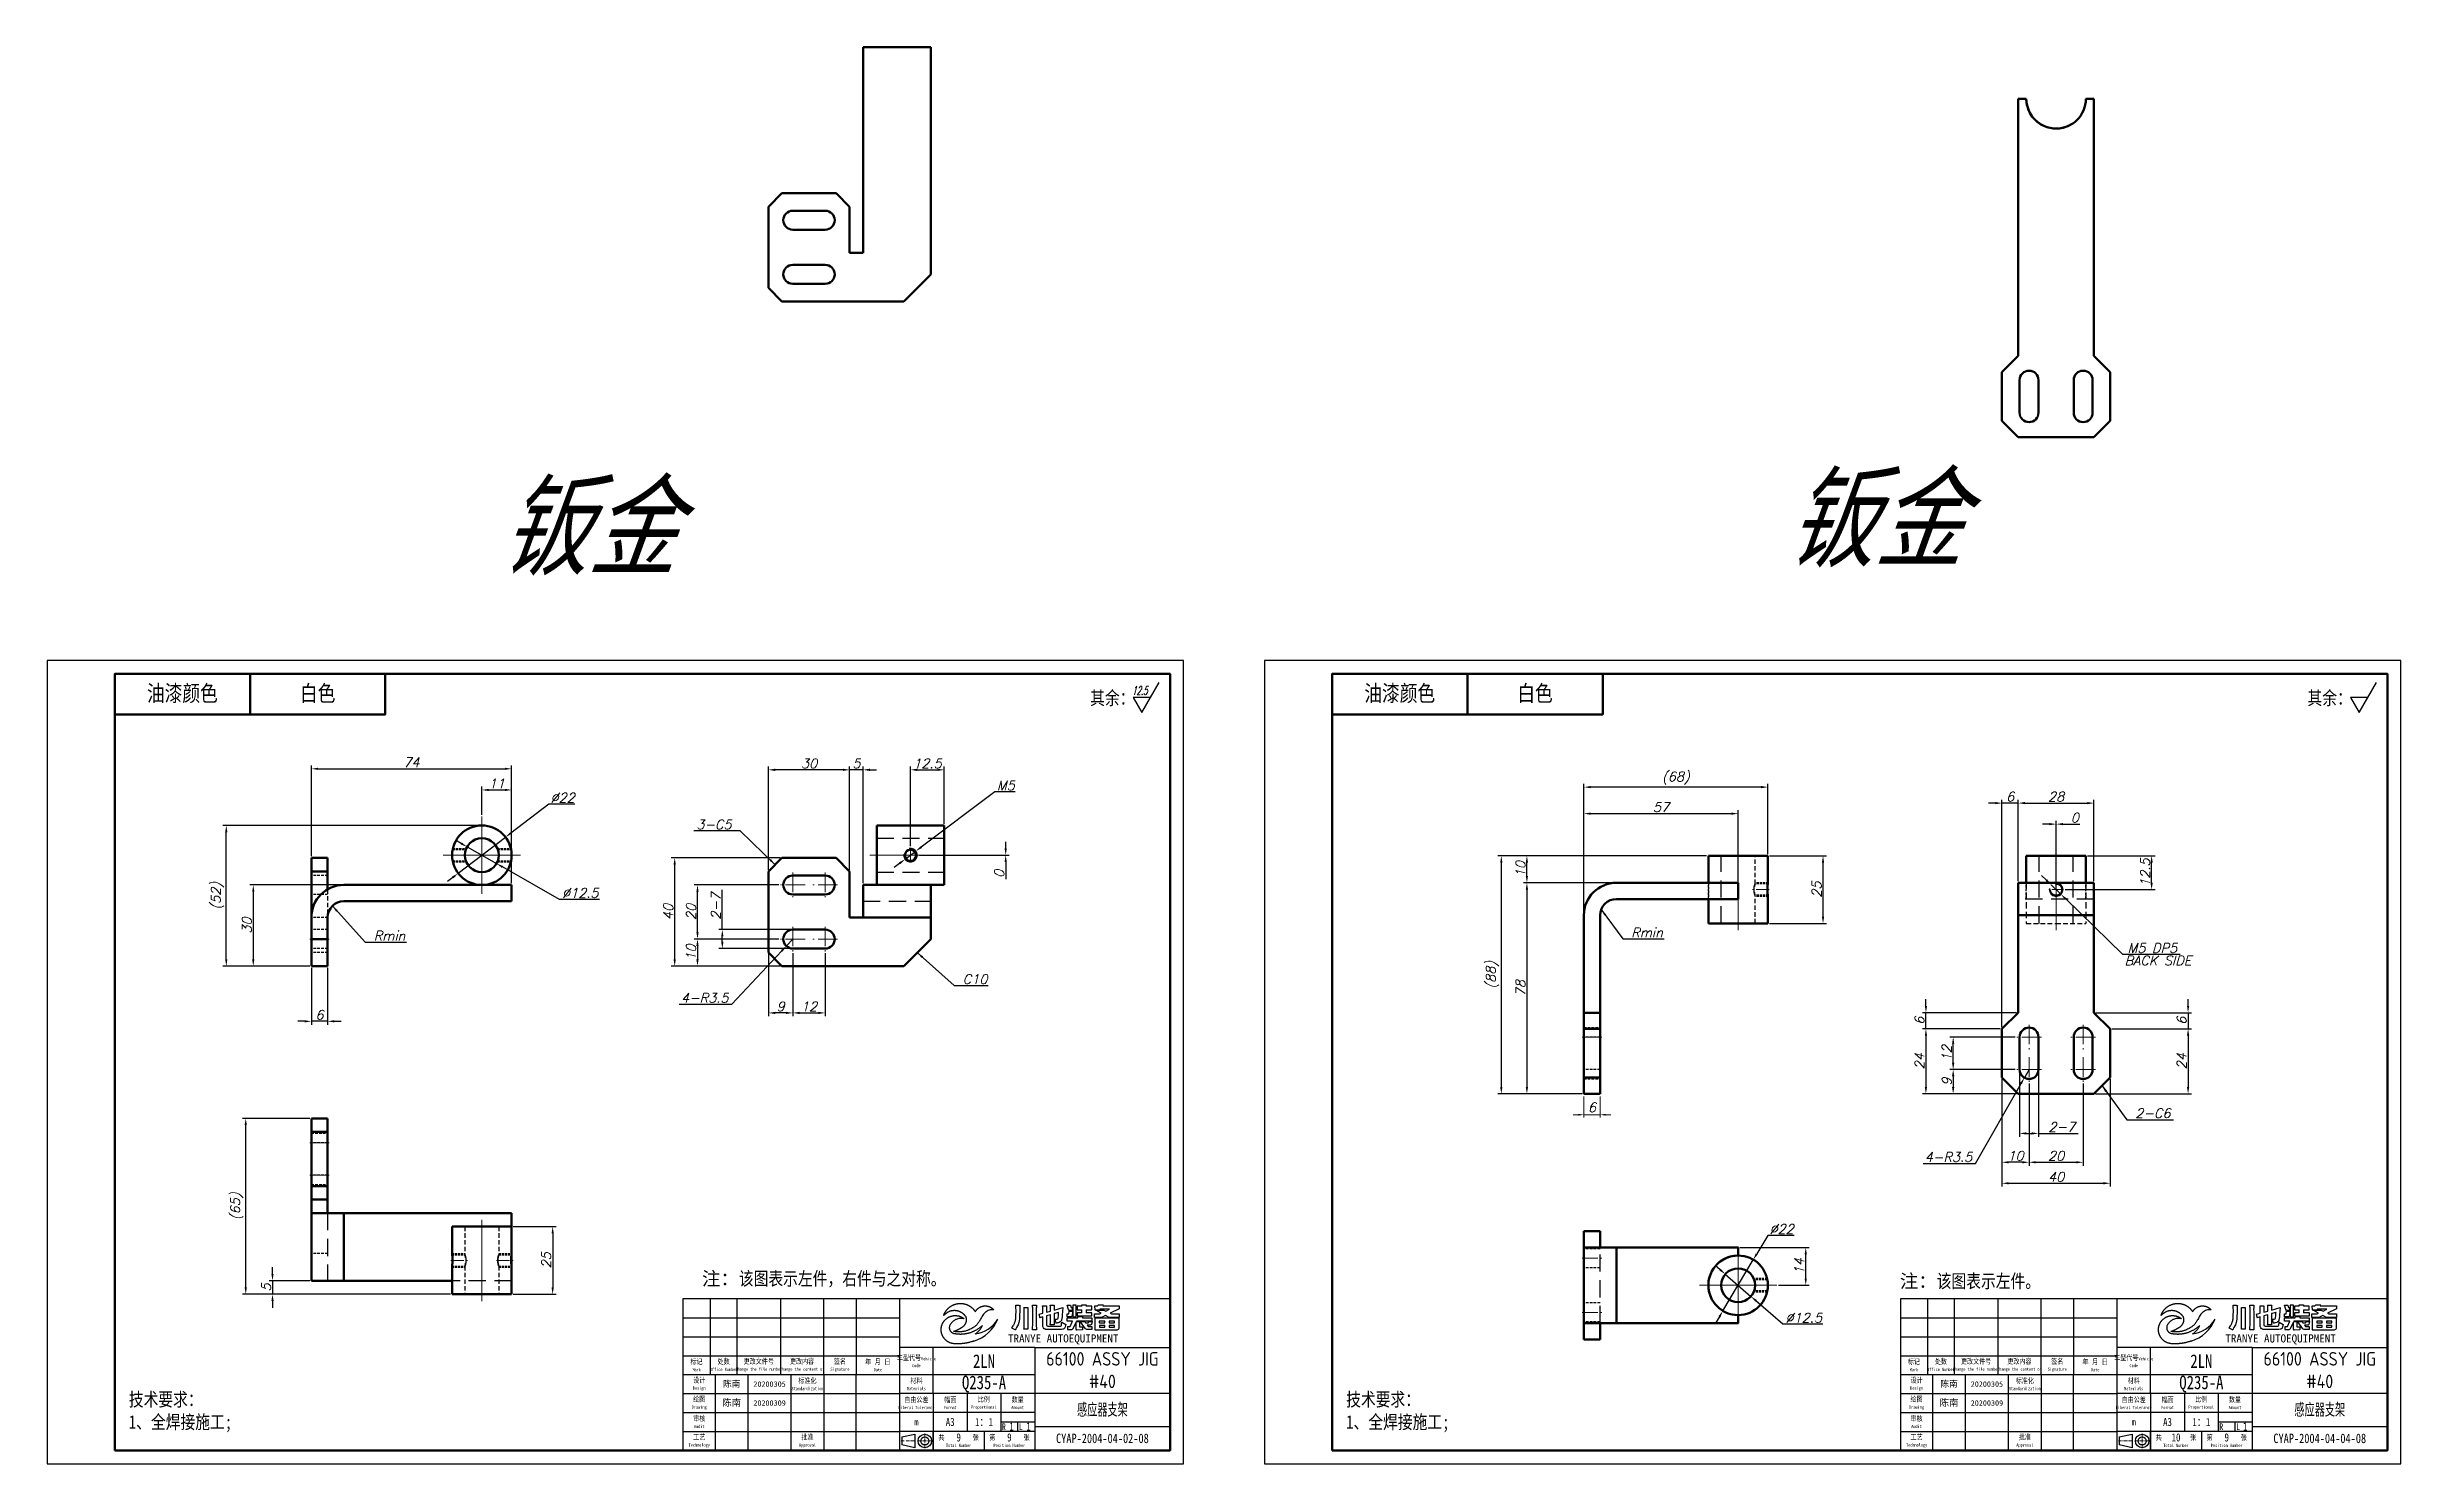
# Model space of a CAD drawing. Header units: inches. Extents: x 17901 to 26602, y 9673 to 14036.
# Drawn here: x 20987 to 21857, y 9674 to 10198 of the extents above; entities that cross this region are included whole.
import ezdxf
from ezdxf.enums import TextEntityAlignment as Align

# ---------------------------------------------------------------- set-up
doc = ezdxf.new("R2010")
doc.units = ezdxf.units.IN
doc.header["$MEASUREMENT"] = 0
for name, pattern in [('CENTER', [50.8, 31.75, -6.35, 6.35, -6.35]), ('DASHDOT', [18.5, 12, -3, 0.5, -3]), ('DASHED2', [9.525, 6.35, -3.175])]:
    doc.linetypes.add(name, pattern=pattern)
doc.layers.add('Dim', color=3, linetype='Continuous')
for name, color, linetype, lineweight in [('中心线', 1, 'CENTER', 15), ('图框_内框线', 5, 'Continuous', 50), ('标注线', 3, 'Continuous', 25), ('粗实线', 7, 'Continuous', 50), ('细实线', 4, 'Continuous', 25), ('细点划线', 1, 'DASHDOT', 20), ('虚线', 2, 'DASHED2', 25)]:
    doc.layers.add(name, color=color, linetype=linetype, lineweight=lineweight)
doc.styles.add('DIM', font='romans.shx', dxfattribs={"width": 0.8, "oblique": 20, "bigfont": 'bigfont.shx'})
doc.styles.add('DIM_FONT', font='romans.shx', dxfattribs={"oblique": 15})
doc.styles.get("Standard").update_dxf_attribs({"font": 'txt', "bigfont": 'gbcbig.shx'})
doc.styles.add('仿宋体', font='FSGB2312.ttf', dxfattribs={"width": 0.8, "height": 3.5})
doc.styles.add('宋体', font='', dxfattribs={"width": 0.8, "height": 5})
doc.styles.add('工程字', font='gbenor.shx', dxfattribs={"height": 5, "bigfont": 'gbcbig.shx'})
doc.styles.add('楷体', font='KTGB2312.ttf', dxfattribs={"height": 5})
doc.styles.get('宋体').set_extended_font_data('SimSun')
doc.dimstyles.new('SCALE 1-1', dxfattribs={"dimtxt": 3.5, "dimasz": 2, "dimexe": 1, "dimexo": 1, "dimgap": 1, "dimtad": 1, "dimdsep": 46, "dimtxsty": 'DIM_FONT', "dimcen": 0, "dimclrd": 3, "dimclre": 3, "dimclrt": 3, "dimazin": 2, "dimtfac": 1, "dimtmove": 0, "dimatfit": 3, "dimfxl": 1, "dimtolj": 1, "dimlwd": 20, "dimlwe": 20, "dimarcsym": 0})
doc.dimstyles.new('幅面 1：1$0', dxfattribs={"dimtxt": 3.5, "dimasz": 2.5, "dimexe": 1.25, "dimexo": 0.625, "dimtad": 1, "dimdsep": 46, "dimtxsty": 'DIM_FONT', "dimcen": 2.5, "dimclrd": 256, "dimclre": 256, "dimclrt": 256, "dimadec": 0, "dimazin": 0, "dimtm": 1e-09, "dimtfac": 0.5, "dimtmove": 0, "dimatfit": 3, "dimfxl": 1, "dimlwd": -1, "dimarcsym": 0})
doc.dimstyles.new('幅面 1：1$3', dxfattribs={"dimtxt": 3.5, "dimasz": 2.5, "dimexe": 1.25, "dimexo": 0.625, "dimtad": 1, "dimtih": 1, "dimtoh": 1, "dimdsep": 46, "dimtxsty": 'DIM_FONT', "dimcen": 2.5, "dimclrd": 256, "dimclre": 256, "dimclrt": 256, "dimazin": 2, "dimtfac": 0.5, "dimtmove": 0, "dimatfit": 3, "dimfxl": 1, "dimlwd": -1, "dimlwe": -1, "dimarcsym": 0})
doc.dimstyles.new('幅面 1：1$4', dxfattribs={"dimtxt": 3.5, "dimasz": 2.5, "dimexe": 1.25, "dimexo": 0.625, "dimtad": 1, "dimtoh": 1, "dimdsep": 46, "dimtxsty": 'DIM_FONT', "dimcen": 2.5, "dimclrd": 256, "dimclre": 256, "dimclrt": 256, "dimazin": 2, "dimtfac": 0.5, "dimtmove": 0, "dimatfit": 3, "dimfxl": 1, "dimlwd": -1, "dimlwe": -1, "dimarcsym": 0})
doc.dimstyles.new('幅面 1：1$7', dxfattribs={"dimtxt": 3.5, "dimasz": 2.5, "dimexe": 1.25, "dimexo": 0.625, "dimtad": 1, "dimdsep": 46, "dimtxsty": 'DIM_FONT', "dimcen": 2.5, "dimclrd": 256, "dimclrt": 256, "dimadec": 0, "dimazin": 0, "dimtfac": 1, "dimtmove": 0, "dimatfit": 3, "dimfxl": 1, "dimlwd": -1, "dimarcsym": 0})

msp = doc.modelspace()

# ---------------------------------------------------------------- texts
at = {"layer": 'Dim', "style": 'DIM_FONT', "oblique": 15, "width": 0.559478}
msp.add_text('12.5', height=3.2, dxfattribs=at).set_placement((21388.077, 9958.269), (21393.789, 9958.269), align=Align.FIT)
at = {"layer": 'Dim', "char_height": 5, "width": 44.42321, "attachment_point": 1, "style": '仿宋体'}
for insert in [(21372.596, 9959.622), (21822.475, 9959.622)]:
    msp.add_mtext('{\\fSimSun|b0|i0|c134|p2;其余：}', dxfattribs=dict(at, insert=insert))
at = {"layer": 'Dim', "char_height": 5, "width": 163.92078, "attachment_point": 1}
for s, insert in [('{\\fSimSun|b0|i0|c134|p2;注：\\W0.8;该图表示左件，右件与之对称。}', (21229.126, 9745.037)), ('{\\fSimSun|b0|i0|c134|p2;注：\\W0.8;该图表示左件。}', (21671.805, 9744.098))]:
    msp.add_mtext(s, dxfattribs=dict(at, insert=insert))
at = {"layer": '标注线'}
for s, insert, char_height, width, attachment_point, style in [('{\\fMicrosoft YaHei|b0|i0|c134|p34;钣金}', (21154.318, 10035.809), 30, 303.82784, 1, 'DIM'), ('{\\fMicrosoft YaHei|b0|i0|c134|p34;钣金}', (21629.754, 10038.8), 30, 303.82784, 1, 'DIM'), ('油漆颜色', (21037.111, 9958.536), 6, 50, 5, '仿宋体'), ('{\\fSimSun|b0|i0|c134|p2;白色}', (21087.111, 9958.536), 6, 50, 5, '仿宋体'), ('油漆颜色', (21486.99, 9958.536), 6, 50, 5, '仿宋体'), ('{\\fSimSun|b0|i0|c134|p2;白色}', (21536.99, 9958.536), 6, 50, 5, '仿宋体'), ('{\\H0.5x;技术要求：\\P1、全焊接施工;\\P\\P\\H2x;\\W0.7; }', (21017.323, 9700.38), 10, 1023.28183, 1, '宋体'), ('{\\H0.5x;技术要求：\\P1、全焊接施工;\\P\\P\\H2x;\\W0.7; }', (21467.202, 9700.38), 10, 1023.28183, 1, '宋体')]:
    msp.add_mtext(s, dxfattribs=dict(at, insert=insert, char_height=char_height, width=width, attachment_point=attachment_point, style=style))
at = {"layer": '标注线', "char_height": 3.5, "style": 'DIM_FONT'}
for s, insert, attachment_point in [('3-C5', (21240.067, 9908.627), 9), ('Rmin', (21107.826, 9867.526), 7), ('Rmin', (21572.561, 9868.671), 7), ('BACK SIDE', (21754.856, 9858.315), 7), ('C10', (21325.485, 9851.442), 7), ('2-C6', (21758.807, 9801.894), 7)]:
    msp.add_mtext(s, dxfattribs=dict(at, insert=insert, attachment_point=attachment_point))
at = {"layer": '细实线', "attachment_point": 5}
for s, insert, char_height, width, style in [('2LN', (21333.361, 9712.036), 5, 37.5, '宋体'), ('66100 ASSY JIG #40', (21377.111, 9708.701), 5, 50, '工程字'), ('2LN', (21783.24, 9712.036), 5, 37.5, '宋体'), ('66100 ASSY JIG #40', (21826.99, 9708.701), 5, 50, '工程字'), ('{\\fSTXingkai|b0|i0|c134|p2;陈南}', (21240.111, 9703.536), 2.3, 12, '楷体'), ('{\\fSimSun|b0|i0|c134|p2;20200305}', (21254.111, 9703.536), 2, 16, '楷体'), ('Q235-A', (21333.361, 9703.536), 5, 37.5, '宋体'), ('{\\fSTXingkai|b0|i0|c134|p2;陈南}', (21689.99, 9703.536), 2.3, 12, '楷体'), ('{\\fSimSun|b0|i0|c134|p2;20200305}', (21703.99, 9703.536), 2, 16, '楷体'), ('Q235-A', (21783.24, 9703.536), 5, 37.5, '宋体'), ('{\\fSTXingkai|b0|i0|c134|p2;陈南}', (21240.111, 9696.536), 2.5, 12, '楷体'), ('{\\fSimSun|b0|i0|c134|p2;20200309}', (21254.111, 9696.536), 2, 16, '楷体'), ('A3', (21320.861, 9689.536), 3, 12.50004, '宋体'), ('1：1', (21333.361, 9689.511), 3, 12.5, '宋体'), ('感应器支架', (21377.111, 9693.965), 5, 50, '工程字'), ('{\\fSTXingkai|b0|i0|c134|p2;陈南}', (21689.99, 9696.536), 2.5, 12, '楷体'), ('{\\fSimSun|b0|i0|c134|p2;20200309}', (21703.99, 9696.536), 2, 16, '楷体'), ('A3', (21770.74, 9689.536), 3, 12.50004, '宋体'), ('1：1', (21783.24, 9689.511), 3, 12.5, '宋体'), ('感应器支架', (21826.99, 9693.965), 5, 50, '工程字'), ('9', (21323.991, 9683.823), 3, 18.75536, '宋体'), ('9', (21342.74, 9683.823), 3, 18.74089, '宋体'), ('1', (21343.553, 9687.853), 3, 18.74089, '宋体'), ('1', (21349.803, 9687.853), 3, 18.74089, '宋体'), ('CYAP-2004-04-02-08', (21377.111, 9683.465), 3.5, 50, '宋体'), ('10', (21773.87, 9683.823), 3, 18.75536, '宋体'), ('9', (21792.62, 9683.823), 3, 18.74089, '宋体'), ('1', (21799.438, 9687.878), 3, 18.74089, '宋体'), ('CYAP-2004-04-04-08', (21826.99, 9683.465), 3.5, 50, '宋体')]:
    msp.add_mtext(s, dxfattribs=dict(at, insert=insert, char_height=char_height, width=width, style=style))

# ---------------------------------------------------------------- blocks, each defined once
blk = doc.blocks.new('标题栏')
at = {"color": 3}
for p, q in [((5964.8, 3348.85), (5964.83, 3349.04)), ((5964.83, 3349.04), (5964.87, 3349.3)), ((5964.87, 3349.3), (5964.9, 3349.68)), ((5964.9, 3354.2), (5965.41, 3354.15)), ((5964.92, 3353.69), (5964.9, 3354.2)), ((5964.9, 3349.68), (5964.92, 3350.07)), ((5964.93, 3353.01), (5964.92, 3353.69)), ((5964.92, 3350.07), (5964.93, 3350.62)), ((5964.95, 3352.34), (5964.93, 3353.01)), ((5964.93, 3350.62), (5964.95, 3351.71)), ((5964.95, 3351.82), (5964.95, 3352.34)), ((5964.95, 3351.71), (5964.95, 3351.82)), ((5965.41, 3354.15), (5965.58, 3354.13)), ((5965.58, 3354.13), (5965.69, 3354.12)), ((5965.69, 3354.12), (5965.71, 3354.12)), ((5965.71, 3354.12), (5965.78, 3354.11)), ((5965.78, 3354.11), (5965.92, 3354.11)), ((5965.92, 3354.11), (5966.05, 3354.1)), ((5966.05, 3354.1), (5966.12, 3354.09)), ((5966.12, 3354.09), (5966.45, 3354.09)), ((5966.24, 3349.61), (5966.17, 3348.97)), ((5966.28, 3350.46), (5966.24, 3349.61)), ((5966.29, 3350.74), (5966.28, 3350.46)), ((5966.3, 3351.86), (5966.29, 3350.74)), ((5966.32, 3352.72), (5966.3, 3352.15)), ((5966.3, 3352.15), (5966.3, 3351.86)), ((5966.35, 3353.2), (5966.32, 3352.72)), ((5966.39, 3353.56), (5966.35, 3353.2)), ((5966.45, 3354.09), (5966.39, 3353.56)), ((5967.89, 3353.33), (5969.35, 3353.33)), ((5969.28, 3352.28), (5969.28, 3352.19)), ((5969.28, 3352.19), (5969.28, 3352.11)), ((5969.29, 3352), (5969.28, 3351.92)), ((5969.28, 3351.97), (5969.28, 3351.94)), ((5969.28, 3351.94), (5969.28, 3351.9)), ((5969.28, 3351.92), (5969.28, 3351.86)), ((5969.28, 3351.9), (5969.28, 3351.87)), ((5969.28, 3351.87), (5969.28, 3351.83)), ((5969.28, 3351.83), (5969.28, 3351.8)), ((5969.28, 3351.8), (5969.28, 3351.76)), ((5969.28, 3351.76), (5969.28, 3351.72)), ((5969.28, 3351.72), (5969.28, 3351.7)), ((5969.28, 3351.7), (5969.28, 3351.65)), ((5969.28, 3351.65), (5969.28, 3351.61)), ((5969.28, 3351.61), (5969.28, 3351.59)), ((5969.28, 3351.59), (5969.28, 3351.56)), ((5969.28, 3351.56), (5969.28, 3351.54)), ((5969.28, 3351.54), (5969.28, 3351.51)), ((5969.28, 3351.51), (5969.28, 3351.48)), ((5969.28, 3351.48), (5969.28, 3351.45)), ((5969.28, 3351.45), (5969.28, 3351.41)), ((5969.28, 3351.41), (5969.28, 3351.39)), ((5969.28, 3351.39), (5969.28, 3351.34)), ((5969.28, 3351.34), (5969.28, 3351.29)), ((5969.28, 3351.29), (5969.28, 3351.26)), ((5969.28, 3351.26), (5969.28, 3351.22)), ((5969.28, 3351.22), (5969.28, 3351.19)), ((5969.28, 3351.19), (5969.28, 3351.15)), ((5969.28, 3351.15), (5969.28, 3351.12)), ((5969.28, 3351.12), (5969.28, 3351.07)), ((5969.28, 3351.07), (5969.28, 3351.02)), ((5969.28, 3351.02), (5969.28, 3350.96)), ((5969.28, 3350.96), (5969.28, 3350.92)), ((5969.28, 3350.92), (5969.28, 3350.88)), ((5969.28, 3350.88), (5969.28, 3350.83)), ((5969.28, 3350.83), (5969.28, 3350.77)), ((5969.28, 3350.77), (5969.28, 3350.68)), ((5969.28, 3350.45), (5969.28, 3350.33)), ((5969.28, 3350.33), (5969.28, 3350.19)), ((5969.28, 3350.09), (5969.28, 3349.97)), ((5969.28, 3349.97), (5969.29, 3349.88)), ((5969.29, 3349.81), (5969.28, 3349.74)), ((5969.28, 3349.74), (5969.28, 3349.66)), ((5969.28, 3349.66), (5969.28, 3349.59)), ((5969.28, 3349.59), (5969.28, 3349.51)), ((5969.28, 3349.51), (5969.28, 3349.45)), ((5969.3, 3352.54), (5969.29, 3352.45)), ((5969.29, 3352.45), (5969.29, 3352.38)), ((5969.29, 3352.38), (5969.29, 3352.31)), ((5969.29, 3352.31), (5969.29, 3352.25)), ((5969.29, 3352.25), (5969.29, 3352.17)), ((5969.29, 3352.17), (5969.29, 3352.1)), ((5969.28, 3352.11), (5969.29, 3352.02)), ((5969.29, 3352.1), (5969.29, 3352.05)), ((5969.29, 3352.05), (5969.29, 3352.01)), ((5969.29, 3352.02), (5969.28, 3351.97)), ((5969.29, 3352.01), (5969.29, 3351.91)), ((5969.29, 3351.91), (5969.29, 3351.85)), ((5969.28, 3350.68), (5969.28, 3350.55)), ((5969.28, 3350.55), (5969.28, 3350.45)), ((5969.28, 3350.19), (5969.28, 3350.09)), ((5969.29, 3349.88), (5969.29, 3349.81)), ((5969.31, 3352.78), (5969.3, 3352.7)), ((5969.3, 3352.7), (5969.3, 3352.63)), ((5969.3, 3352.63), (5969.3, 3352.54)), ((5969.32, 3352.91), (5969.31, 3352.87)), ((5969.31, 3352.87), (5969.31, 3352.78)), ((5969.33, 3353.05), (5969.32, 3353.04)), ((5969.32, 3353.04), (5969.32, 3353.03)), ((5969.32, 3353.03), (5969.32, 3353.01)), ((5969.32, 3353.01), (5969.32, 3352.98)), ((5969.32, 3352.98), (5969.32, 3352.95)), ((5969.32, 3352.95), (5969.32, 3352.91)), ((5969.35, 3353.33), (5969.33, 3353.06)), ((5969.33, 3353.06), (5969.33, 3353.05)), ((5969.33, 3353.05), (5969.33, 3353.05)), ((5971.04, 3354.19), (5972.5, 3354.19)), ((5971.06, 3353.91), (5971.04, 3354.19)), ((5971.06, 3353.86), (5971.06, 3353.91)), ((5971.08, 3353.71), (5971.06, 3353.86)), ((5971.09, 3353.57), (5971.08, 3353.71)), ((5971.09, 3353.52), (5971.09, 3353.57)), ((5971.09, 3353.5), (5971.09, 3353.52)), ((5971.09, 3353.49), (5971.09, 3353.5)), ((5971.09, 3353.48), (5971.09, 3353.49)), ((5971.09, 3353.43), (5971.09, 3353.48)), ((5971.1, 3353.3), (5971.09, 3353.43)), ((5971.1, 3353.08), (5971.1, 3353.3)), ((5971.1, 3352.36), (5971.1, 3353.08)), ((5971.1, 3350.33), (5971.1, 3352.92)), ((5971.1, 3347.94), (5971.1, 3350.33)), ((5972.44, 3352.9), (5972.44, 3352.9)), ((5972.44, 3352.9), (5972.44, 3352.89)), ((5972.44, 3352.89), (5972.44, 3352.89)), ((5972.44, 3352.89), (5972.44, 3352.89)), ((5972.44, 3352.89), (5972.44, 3352.89)), ((5972.44, 3352.89), (5972.44, 3352.89)), ((5972.44, 3352.89), (5972.44, 3352.88)), ((5972.44, 3352.88), (5972.44, 3352.88)), ((5972.44, 3352.88), (5972.44, 3352.88)), ((5972.44, 3352.88), (5972.44, 3352.88)), ((5972.44, 3352.88), (5972.44, 3352.88)), ((5972.44, 3352.88), (5972.44, 3352.88)), ((5972.44, 3352.88), (5972.44, 3352.88)), ((5972.44, 3352.88), (5972.44, 3352.88)), ((5972.44, 3352.88), (5972.44, 3352.88)), ((5972.44, 3352.88), (5972.44, 3352.87)), ((5972.44, 3352.87), (5972.44, 3352.87)), ((5972.44, 3352.87), (5972.44, 3352.87)), ((5972.44, 3352.87), (5972.44, 3352.87)), ((5972.44, 3352.87), (5972.44, 3352.86)), ((5972.44, 3352.86), (5972.44, 3352.86)), ((5972.44, 3352.86), (5972.44, 3352.86)), ((5972.44, 3352.86), (5972.44, 3352.86)), ((5972.44, 3352.86), (5972.44, 3352.86)), ((5972.44, 3352.86), (5972.44, 3352.86)), ((5972.44, 3352.86), (5972.45, 3351.41)), ((5972.46, 3353.25), (5972.45, 3353.21)), ((5972.45, 3353.21), (5972.45, 3353.19)), ((5972.45, 3353.19), (5972.45, 3353.16)), ((5972.45, 3353.16), (5972.45, 3353.14)), ((5972.45, 3353.14), (5972.45, 3353.12)), ((5972.45, 3353.12), (5972.45, 3353.1)), ((5972.45, 3353.1), (5972.45, 3353.08)), ((5972.45, 3353.08), (5972.45, 3353.07)), ((5972.45, 3353.07), (5972.45, 3353.05)), ((5972.45, 3353.05), (5972.45, 3353.03)), ((5972.45, 3353.03), (5972.45, 3353.03)), ((5972.45, 3353.03), (5972.45, 3353.01)), ((5972.45, 3353.01), (5972.45, 3352.99)), ((5972.45, 3352.99), (5972.45, 3352.98)), ((5972.45, 3352.98), (5972.45, 3352.97)), ((5972.45, 3352.97), (5972.45, 3352.96)), ((5972.45, 3352.96), (5972.45, 3352.95)), ((5972.45, 3352.95), (5972.45, 3352.94)), ((5972.45, 3352.94), (5972.45, 3352.93)), ((5972.45, 3352.93), (5972.45, 3352.93)), ((5972.45, 3352.93), (5972.44, 3352.93)), ((5972.44, 3352.93), (5972.44, 3352.92)), ((5972.44, 3352.92), (5972.44, 3352.92)), ((5972.44, 3352.92), (5972.44, 3352.92)), ((5972.44, 3352.92), (5972.44, 3352.91)), ((5972.44, 3352.91), (5972.44, 3352.91)), ((5972.44, 3352.91), (5972.44, 3352.91)), ((5972.44, 3352.91), (5972.44, 3352.91)), ((5972.44, 3352.91), (5972.44, 3352.9)), ((5972.44, 3352.9), (5972.44, 3352.9)), ((5972.44, 3352.9), (5972.44, 3352.9)), ((5972.45, 3351.41), (5972.45, 3350.59)), ((5972.45, 3350.59), (5972.45, 3347.48)), ((5972.47, 3353.47), (5972.46, 3353.43)), ((5972.46, 3353.43), (5972.46, 3353.4)), ((5972.46, 3353.4), (5972.46, 3353.35)), ((5972.46, 3353.35), (5972.46, 3353.31)), ((5972.46, 3353.31), (5972.46, 3353.28)), ((5972.46, 3353.28), (5972.46, 3353.25)), ((5972.48, 3353.71), (5972.47, 3353.66)), ((5972.47, 3353.66), (5972.47, 3353.61)), ((5972.47, 3353.61), (5972.47, 3353.56)), ((5972.47, 3353.56), (5972.47, 3353.51)), ((5972.47, 3353.51), (5972.47, 3353.47)), ((5972.49, 3353.89), (5972.48, 3353.87)), ((5972.48, 3353.87), (5972.48, 3353.82)), ((5972.48, 3353.82), (5972.48, 3353.77)), ((5972.48, 3353.77), (5972.48, 3353.71)), ((5972.5, 3354.19), (5972.49, 3353.89)), ((5973.4, 3350.81), (5973.73, 3349.47)), ((5974.79, 3353.91), (5976.23, 3353.91)), ((5976.21, 3353.24), (5976.18, 3352.2)), ((5976.18, 3352.2), (5976.18, 3351.54)), ((5976.18, 3351.54), (5977.66, 3351.95)), ((5976.18, 3351.54), (5976.18, 3351.54)), ((5976.22, 3353.57), (5976.21, 3353.24)), ((5976.23, 3353.91), (5976.22, 3353.65)), ((5976.22, 3353.65), (5976.22, 3353.65)), ((5976.22, 3353.65), (5976.22, 3353.65)), ((5976.22, 3353.65), (5976.22, 3353.65)), ((5976.22, 3353.65), (5976.22, 3353.64)), ((5976.22, 3353.64), (5976.22, 3353.64)), ((5976.22, 3353.64), (5976.22, 3353.64)), ((5976.22, 3353.64), (5976.22, 3353.64)), ((5976.22, 3353.64), (5976.22, 3353.64)), ((5976.22, 3353.64), (5976.22, 3353.63)), ((5976.22, 3353.63), (5976.22, 3353.62)), ((5976.22, 3353.62), (5976.22, 3353.6)), ((5976.22, 3353.6), (5976.22, 3353.57)), ((5977.62, 3353.87), (5977.61, 3354.19)), ((5977.61, 3354.19), (5979.1, 3354.19)), ((5977.63, 3353.75), (5977.62, 3353.87)), ((5977.64, 3353.44), (5977.63, 3353.75)), ((5977.65, 3352.77), (5977.64, 3353.44)), ((5977.66, 3352.37), (5977.65, 3352.77)), ((5977.66, 3351.95), (5977.66, 3352.37)), ((5979.07, 3353.57), (5979.05, 3352.97)), ((5979.05, 3352.35), (5982.29, 3353.29)), ((5979.05, 3352.97), (5979.05, 3352.56)), ((5979.05, 3352.56), (5979.05, 3352.35)), ((5979.08, 3353.84), (5979.07, 3353.57)), ((5979.1, 3354.19), (5979.08, 3353.93)), ((5979.08, 3353.93), (5979.08, 3353.92)), ((5979.08, 3353.92), (5979.08, 3353.92)), ((5979.08, 3353.92), (5979.08, 3353.91)), ((5979.08, 3353.91), (5979.08, 3353.88)), ((5979.08, 3353.88), (5979.08, 3353.84)), ((5981.88, 3349.16), (5981.86, 3349.07)), ((5981.86, 3349.07), (5981.86, 3349.03)), ((5981.89, 3349.25), (5981.88, 3349.16)), ((5981.95, 3349.88), (5981.89, 3349.25)), ((5981.97, 3350.05), (5981.95, 3349.88)), ((5981.99, 3350.38), (5981.97, 3350.13)), ((5981.97, 3350.13), (5981.97, 3350.1)), ((5981.97, 3350.1), (5981.97, 3350.05)), ((5982.02, 3350.69), (5981.99, 3350.38)), ((5982.05, 3351.01), (5982.02, 3350.69)), ((5982.08, 3351.49), (5982.05, 3351.01)), ((5982.12, 3351.86), (5982.08, 3351.49)), ((5982.29, 3353.29), (5982.12, 3351.86)), ((5963.22, 3345.74), (5963.34, 3345.88)), ((5963.22, 3345.74), (5964.7, 3345.08)), ((5963.34, 3345.88), (5963.62, 3346.18)), ((5963.62, 3346.18), (5963.86, 3346.51)), ((5963.86, 3346.51), (5963.89, 3346.55)), ((5963.89, 3346.55), (5964.04, 3346.79)), ((5964.04, 3346.79), (5964.12, 3346.92)), ((5964.12, 3346.92), (5964.23, 3347.16)), ((5964.23, 3347.16), (5964.34, 3347.38)), ((5964.34, 3347.38), (5964.43, 3347.6)), ((5964.43, 3347.6), (5964.53, 3347.84)), ((5964.53, 3347.84), (5964.57, 3347.96)), ((5964.57, 3347.96), (5964.65, 3348.24)), ((5964.65, 3348.24), (5964.7, 3348.39)), ((5964.7, 3348.39), (5964.74, 3348.56)), ((5964.89, 3345.38), (5964.7, 3345.08)), ((5964.74, 3348.56), (5964.79, 3348.78)), ((5964.79, 3348.78), (5964.8, 3348.85)), ((5965.17, 3345.85), (5964.89, 3345.38)), ((5965.54, 3346.55), (5965.17, 3345.85)), ((5965.69, 3346.89), (5965.54, 3346.55)), ((5965.96, 3347.73), (5965.69, 3346.89)), ((5966.17, 3348.97), (5965.96, 3347.73)), ((5971.04, 3345.06), (5971.06, 3345.33)), ((5972.5, 3345.06), (5971.04, 3345.06)), ((5971.06, 3345.43), (5971.07, 3345.51)), ((5971.06, 3345.39), (5971.06, 3345.43)), ((5971.06, 3345.33), (5971.06, 3345.39)), ((5971.07, 3345.7), (5971.09, 3346.05)), ((5971.07, 3345.6), (5971.07, 3345.7)), ((5971.07, 3345.51), (5971.07, 3345.6)), ((5971.09, 3346.05), (5971.1, 3346.75)), ((5971.1, 3346.75), (5971.1, 3347.94)), ((5972.45, 3347.48), (5972.45, 3346.52)), ((5972.45, 3346.82), (5972.45, 3346.67)), ((5972.45, 3346.67), (5972.45, 3346.32)), ((5972.45, 3346.32), (5972.46, 3346)), ((5972.46, 3346), (5972.47, 3345.67)), ((5972.47, 3345.67), (5972.48, 3345.52)), ((5972.48, 3345.52), (5972.48, 3345.43)), ((5972.48, 3345.43), (5972.49, 3345.34)), ((5972.49, 3345.34), (5972.5, 3345.06)), ((5979.31, 3348.98), (5979.7, 3347.51)), ((5979.83, 3347.53), (5979.7, 3347.51)), ((5979.89, 3347.54), (5979.83, 3347.53)), ((5979.97, 3347.56), (5979.89, 3347.54)), ((5980.23, 3347.61), (5979.97, 3347.56)), ((5980.48, 3347.66), (5980.23, 3347.61)), ((5980.95, 3347.8), (5980.48, 3347.66)), ((5981.28, 3347.97), (5980.95, 3347.8)), ((5981.44, 3348.07), (5981.28, 3347.97)), ((5981.72, 3348.49), (5981.44, 3348.07)), ((5981.75, 3348.59), (5981.72, 3348.49)), ((5981.76, 3348.63), (5981.75, 3348.59)), ((5981.79, 3348.74), (5981.76, 3348.63)), ((5981.83, 3348.94), (5981.79, 3348.74)), ((5981.86, 3349.03), (5981.83, 3348.94)), ((5981.84, 3347.84), (5983.34, 3347.05))]:
    blk.add_line(p, q, dxfattribs=at)
for points in [[(5967.94, 3350.27), (5967.94, 3350.36), (5967.94, 3350.51), (5967.94, 3350.61), (5967.94, 3350.73), (5967.94, 3350.89), (5967.94, 3351.02), (5967.94, 3351.16), (5967.94, 3351.35), (5967.94, 3351.54), (5967.94, 3351.73), (5967.94, 3351.91), (5967.94, 3352.09), (5967.93, 3352.24), (5967.93, 3352.39), (5967.92, 3352.55), (5967.92, 3352.74), (5967.91, 3352.88), (5967.9, 3353.04), (5967.89, 3353.33)], [(5969.28, 3349.45), (5969.28, 3349.18), (5969.29, 3349.06), (5969.29, 3347.9), (5969.29, 3347.2), (5969.3, 3347), (5969.29, 3346.59), (5969.31, 3346.17), (5969.32, 3345.94), (5969.32, 3345.73), (5969.33, 3345.64), (5969.33, 3345.32), (5967.89, 3345.32), (5967.91, 3345.79), (5967.91, 3345.85), (5967.92, 3346.04), (5967.92, 3346.2), (5967.93, 3346.42), (5967.93, 3346.61), (5967.94, 3346.87), (5967.94, 3347.2), (5967.94, 3347.68), (5967.94, 3348.16), (5967.94, 3348.46), (5967.94, 3348.68), (5967.94, 3348.81), (5967.94, 3348.94), (5967.94, 3349.1), (5967.94, 3349.22), (5967.94, 3349.36), (5967.94, 3349.47), (5967.94, 3349.6), (5967.94, 3349.67), (5967.94, 3349.76), (5967.94, 3349.87), (5967.94, 3349.96), (5967.94, 3350.05), (5967.94, 3350.19), (5967.94, 3350.29), (5967.94, 3350.38)], [(5973.4, 3350.81), (5974.83, 3351.2), (5974.83, 3352.05), (5974.8, 3353.29), (5974.79, 3353.91)], [(5983.34, 3347.05), (5983.25, 3346.6), (5983.09, 3346.07), (5982.95, 3345.73), (5982.92, 3345.67), (5982.75, 3345.46), (5982.66, 3345.41), (5982.35, 3345.25), (5982.28, 3345.24), (5982.21, 3345.23), (5981.8, 3345.16), (5981.77, 3345.16), (5981.46, 3345.15), (5976.33, 3345.15), (5975.84, 3345.21), (5975.8, 3345.23), (5975.41, 3345.42), (5975.37, 3345.46), (5975.09, 3345.77), (5974.9, 3346.23), (5974.84, 3346.77), (5974.84, 3349.82), (5974.15, 3349.62), (5973.73, 3349.47)], [(5979.05, 3348.94), (5979.05, 3348.76), (5979.05, 3348.34), (5979.06, 3347.87), (5979.08, 3347.41), (5979.09, 3346.92), (5977.6, 3346.92), (5977.62, 3347.18), (5977.62, 3347.18), (5977.62, 3347.19), (5977.62, 3347.23), (5977.63, 3347.46), (5977.65, 3348.33), (5977.65, 3348.99), (5977.66, 3350.63), (5976.18, 3350.22), (5976.18, 3347.03), (5976.19, 3346.98), (5976.25, 3346.67), (5976.4, 3346.49), (5976.72, 3346.41), (5981.36, 3346.41), (5981.68, 3346.51), (5981.68, 3346.51), (5981.73, 3346.74), (5981.77, 3347.11), (5981.81, 3347.56), (5981.84, 3347.84)], [(5979.31, 3348.98), (5979.33, 3348.98), (5979.33, 3348.98), (5979.33, 3348.98), (5979.33, 3348.98), (5979.34, 3348.98), (5979.34, 3348.98), (5979.34, 3348.98), (5979.34, 3348.98), (5979.35, 3348.98), (5979.37, 3348.98), (5979.45, 3348.98), (5979.69, 3348.99), (5979.97, 3349), (5980.35, 3349.05), (5980.38, 3349.06), (5980.5, 3349.29), (5980.61, 3350.38), (5980.69, 3351.28), (5980.7, 3351.47), (5980.64, 3351.45), (5980.2, 3351.33), (5979.25, 3351.08), (5979.04, 3351.02), (5979.05, 3349.77), (5979.05, 3348.94)]]:
    blk.add_lwpolyline(points, dxfattribs=at)
for centre, radius, start, end in [((5945.39, 3354.08), 13.77, 286.76921, 338.33335), ((5945.39, 3354.08), 13.77, 286.76921, 338.33335), ((5948.26, 3355), 11.61, 277.97855, 328.84433), ((5946.64, 3348.96), 6.33, 300.64338, 338.83959)]:
    blk.add_arc(centre, radius, start, end, dxfattribs=at)
for points, knots in [([(5949.37, 3340.89), (5949.23, 3340.84), (5948.97, 3340.75), (5948.47, 3340.6), (5948.05, 3340.48), (5947.54, 3340.35), (5947.25, 3340.28), (5946.95, 3340.22), (5946.56, 3340.14), (5946.25, 3340.09), (5945.85, 3340.03), (5945.42, 3339.97), (5945.09, 3339.94), (5944.64, 3339.9), (5944.36, 3339.88), (5944.01, 3339.86), (5943.75, 3339.86), (5943.54, 3339.85), (5943.31, 3339.85), (5943.07, 3339.86), (5942.79, 3339.86), (5942.44, 3339.88), (5942.1, 3339.89), (5941.8, 3339.92), (5941.48, 3339.98), (5941.28, 3340.02), (5940.98, 3340.1), (5940.73, 3340.18), (5940.45, 3340.29), (5940.19, 3340.41), (5939.88, 3340.57), (5939.64, 3340.72), (5939.41, 3340.87), (5939.18, 3341.06), (5938.96, 3341.24), (5938.76, 3341.43), (5938.58, 3341.63), (5938.41, 3341.83), (5938.25, 3342.04), (5938.1, 3342.26), (5937.96, 3342.48), (5937.84, 3342.71), (5937.73, 3342.94), (5937.64, 3343.15), (5937.56, 3343.36), (5937.5, 3343.54), (5937.44, 3343.75), (5937.39, 3343.94), (5937.35, 3344.14), (5937.31, 3344.36), (5937.29, 3344.58), (5937.27, 3344.83), (5937.26, 3345.11), (5937.27, 3345.34), (5937.28, 3345.56), (5937.31, 3345.79), (5937.35, 3346.03), (5937.4, 3346.29), (5937.45, 3346.49), (5937.55, 3346.81), (5937.63, 3347.01), (5937.71, 3347.22), (5937.8, 3347.41), (5937.9, 3347.58), (5937.99, 3347.76), (5938.08, 3347.9), (5938.19, 3348.06), (5938.32, 3348.24), (5938.47, 3348.43), (5938.6, 3348.58), (5938.74, 3348.73), (5938.88, 3348.87), (5939.09, 3349.06), (5939.3, 3349.23), (5939.5, 3349.37), (5939.63, 3349.46), (5939.82, 3349.58), (5940.05, 3349.71), (5940.29, 3349.82), (5940.54, 3349.93), (5940.75, 3350.01), (5940.91, 3350.06), (5941.11, 3350.12), (5941.31, 3350.17), (5941.56, 3350.22), (5941.85, 3350.27), (5942.07, 3350.29), (5942.34, 3350.3), (5942.6, 3350.3), (5942.92, 3350.29), (5943.22, 3350.25), (5943.45, 3350.21), (5943.67, 3350.17), (5943.86, 3350.13), (5944.05, 3350.06), (5944.22, 3350), (5944.35, 3349.95), (5944.55, 3349.87), (5944.74, 3349.79), (5944.89, 3349.71), (5945.01, 3349.65), (5945.13, 3349.57), (5945.25, 3349.5), (5945.36, 3349.43), (5945.43, 3349.38), (5945.5, 3349.34), (5945.58, 3349.27), (5945.65, 3349.23), (5945.73, 3349.16), (5945.79, 3349.11)], [3929.911695, 3929.911695, 3929.911695, 3929.911695, 3965.251997, 3996.025764, 4058.21001, 4087.996669, 4121.686025, 4149.818504, 4175.482741, 4208.339946, 4237.982306, 4264.01656, 4319.444623, 4347.117583, 4367.230935, 4401.286443, 4422.148275, 4439.337667, 4456.916206, 4476.473922, 4501.380226, 4523.424149, 4564.25259, 4591.670766, 4613.252264, 4633.752188, 4649.096958, 4683.191528, 4697.821973, 4727.060159, 4751.195265, 4778.387782, 4803.115383, 4823.594778, 4848.513636, 4870.548159, 4891.695867, 4913.397241, 4936.224586, 4959.48708, 4978.72065, 5001.323686, 5024.293898, 5043.07028, 5064.845337, 5080.083432, 5094.062053, 5116.916987, 5134.306269, 5152.769457, 5170.722413, 5197.111833, 5216.244089, 5237.638277, 5259.307665, 5273.066358, 5301.889422, 5319.308373, 5340.788225, 5368.412779, 5389.401534, 5407.142622, 5425.425324, 5441.323558, 5464.1411, 5477.361688, 5489.605443, 5505.332199, 5524.482895, 5548.503439, 5562.136547, 5578.221027, 5599.034541, 5634.232695, 5647.991678, 5659.995825, 5676.705143, 5700.02574, 5724.156128, 5752.712683, 5767.372128, 5781.593717, 5796.869249, 5819.409493, 5834.197198, 5862.90451, 5882.973429, 5900.248322, 5924.810166, 5954.450141, 5980.99743, 6002.053283, 6015.501592, 6036.64637, 6052.091626, 6068.500433, 6082.270815, 6100.114686, 6122.169126, 6136.102864, 6145.558272, 6156.538419, 6167.87232, 6180.225642, 6191.873621, 6202.087501, 6212.342323, 6219.125243, 6229.65758, 6229.65758, 6229.65758, 6229.65758]), ([(5938.18, 3350.29), (5938.18, 3350.3), (5938.26, 3350.47), (5938.31, 3350.62), (5938.4, 3350.83), (5938.49, 3351.04), (5938.57, 3351.22), (5938.67, 3351.4), (5938.79, 3351.61), (5938.9, 3351.79), (5939.04, 3352), (5939.14, 3352.15), (5939.22, 3352.25), (5939.34, 3352.4), (5939.45, 3352.53), (5939.57, 3352.67), (5939.71, 3352.82), (5939.88, 3352.99), (5940.06, 3353.15), (5940.21, 3353.29), (5940.38, 3353.42), (5940.57, 3353.57), (5940.77, 3353.7), (5940.96, 3353.83), (5941.18, 3353.96), (5941.38, 3354.07), (5941.59, 3354.17), (5941.75, 3354.24), (5941.98, 3354.34), (5942.16, 3354.41), (5942.38, 3354.48), (5942.55, 3354.54), (5942.78, 3354.6), (5943.08, 3354.67), (5943.43, 3354.73), (5943.71, 3354.77), (5943.98, 3354.79), (5944.22, 3354.8), (5944.48, 3354.8), (5944.73, 3354.79), (5944.97, 3354.77), (5945.19, 3354.75), (5945.42, 3354.72), (5945.71, 3354.66), (5946.04, 3354.58), (5946.36, 3354.49), (5946.66, 3354.38), (5946.88, 3354.3), (5947.18, 3354.16), (5947.34, 3354.08), (5947.54, 3353.98), (5947.78, 3353.83), (5947.94, 3353.74), (5948.12, 3353.61), (5948.31, 3353.47), (5948.47, 3353.35), (5948.59, 3353.25), (5948.77, 3353.09), (5948.91, 3352.95), (5949.07, 3352.8), (5949.21, 3352.64), (5949.35, 3352.48), (5949.49, 3352.3), (5949.61, 3352.15), (5949.72, 3352), (5949.8, 3351.88), (5949.88, 3351.75), (5949.88, 3351.75), (5949.88, 3351.75)], [35.108024, 35.108024, 35.108024, 35.108024, 35.218126, 35.434928, 35.67466, 35.929204, 36.105223, 36.307614, 36.510709, 36.843388, 37.03131, 37.22957, 37.407039, 37.579795, 37.765882, 37.910296, 38.165232, 38.45242, 38.604655, 38.837645, 39.053203, 39.324256, 39.499783, 39.787063, 39.990147, 40.300635, 40.425212, 40.707392, 40.898186, 41.141731, 41.308118, 41.488238, 41.739059, 42.054797, 42.436785, 42.717731, 42.963028, 43.224914, 43.493523, 43.732411, 43.940977, 44.1945, 44.407195, 44.690306, 45.195342, 45.562036, 45.777731, 46.044194, 46.361671, 46.591657, 46.776271, 47.072593, 47.27435, 47.496482, 47.747907, 47.987398, 48.154842, 48.29747, 48.578571, 48.781662, 48.991899, 49.255873, 49.432303, 49.634005, 49.806929, 49.983459, 50.101051, 50.130419, 50.130419, 50.130419, 50.130419]), ([(5941.85, 3344.47), (5941.95, 3344.5), (5942.05, 3344.53), (5942.16, 3344.56), (5942.34, 3344.62), (5942.49, 3344.67), (5942.64, 3344.73), (5942.88, 3344.83), (5943.11, 3344.93), (5943.36, 3345.05), (5943.57, 3345.15), (5943.75, 3345.26), (5943.92, 3345.36), (5944.11, 3345.47), (5944.25, 3345.56), (5944.41, 3345.66), (5944.5, 3345.7), (5944.64, 3345.81), (5944.82, 3345.87), (5944.93, 3345.97), (5945.07, 3346.05), (5945.2, 3346.13), (5945.32, 3346.21), (5945.45, 3346.31), (5945.6, 3346.43), (5945.69, 3346.52), (5945.82, 3346.65), (5945.9, 3346.74), (5946.02, 3346.89), (5946.12, 3347.03), (5946.23, 3347.21), (5946.3, 3347.34), (5946.4, 3347.54), (5946.47, 3347.71), (5946.52, 3347.88), (5946.57, 3348.06), (5946.62, 3348.27), (5946.64, 3348.43), (5946.66, 3348.59), (5946.66, 3348.75), (5946.66, 3348.92), (5946.65, 3349.13), (5946.62, 3349.32), (5946.58, 3349.5), (5946.53, 3349.65), (5946.46, 3349.82), (5946.34, 3350), (5946.25, 3350.12), (5946.15, 3350.25), (5946.06, 3350.35), (5945.93, 3350.49), (5945.8, 3350.62), (5945.7, 3350.72), (5945.61, 3350.8), (5945.52, 3350.88), (5945.38, 3351), (5945.25, 3351.1), (5945.13, 3351.19), (5944.98, 3351.29), (5944.85, 3351.38), (5944.67, 3351.48), (5944.5, 3351.57), (5944.34, 3351.65), (5944.16, 3351.73), (5943.97, 3351.8), (5943.78, 3351.87), (5943.54, 3351.94), (5943.32, 3352), (5943.07, 3352.05), (5942.83, 3352.09), (5942.54, 3352.12), (5942.28, 3352.13), (5942.01, 3352.13), (5941.7, 3352.12), (5941.41, 3352.08), (5941.14, 3352.03), (5940.84, 3351.97), (5940.55, 3351.88), (5940.25, 3351.78), (5940, 3351.67), (5939.75, 3351.55), (5939.56, 3351.44), (5939.33, 3351.3), (5939.1, 3351.14), (5938.89, 3350.98), (5938.68, 3350.8), (5938.51, 3350.65), (5938.32, 3350.45), (5938.26, 3350.38), (5938.2, 3350.31), (5938.19, 3350.3), (5938.18, 3350.29)], [17.542293, 17.542293, 17.542293, 17.542293, 17.65159, 17.854593, 18.013116, 18.149611, 18.313542, 18.544521, 18.875541, 19.079753, 19.34871, 19.57107, 19.765371, 19.983351, 20.193247, 20.281163, 20.42726, 20.596686, 20.762703, 20.956917, 21.130626, 21.293146, 21.451465, 21.636197, 21.766917, 21.928679, 22.055634, 22.213438, 22.378953, 22.532136, 22.742568, 22.888258, 23.049376, 23.303136, 23.447741, 23.617055, 23.863418, 24.003866, 24.132193, 24.382297, 24.560997, 24.701644, 24.937616, 25.128607, 25.285694, 25.439113, 25.684211, 25.864184, 26.03457, 26.229648, 26.350982, 26.564352, 26.701032, 26.868815, 26.996982, 27.159016, 27.333878, 27.474015, 27.637445, 27.790842, 27.945295, 28.197985, 28.44143, 28.606434, 28.801527, 29.033546, 29.215964, 29.507831, 29.728543, 29.982851, 30.225595, 30.579106, 30.820104, 31.114203, 31.387581, 31.698556, 31.940777, 32.272504, 32.555805, 32.966694, 33.064518, 33.29302, 33.53118, 33.855824, 34.107556, 34.33513, 34.620369, 34.85826, 35.024053, 35.099152, 35.107393, 35.107393, 35.107393, 35.107393]), ([(5945.79, 3349.11), (5945.54, 3349.17), (5945.15, 3349.26), (5944.61, 3349.27), (5944.07, 3349.24), (5943.47, 3349.13), (5942.89, 3348.94), (5942.45, 3348.73), (5942.09, 3348.52), (5941.73, 3348.26), (5941.34, 3347.94), (5941.06, 3347.6), (5940.83, 3347.3), (5940.65, 3347.01), (5940.54, 3346.81), (5940.41, 3346.53), (5940.33, 3346.23), (5940.3, 3346), (5940.29, 3345.66), (5940.32, 3345.46), (5940.36, 3345.26), (5940.41, 3345.1), (5940.48, 3344.92), (5940.58, 3344.73), (5940.71, 3344.52), (5940.86, 3344.33), (5941.01, 3344.19), (5941.18, 3344.05), (5941.36, 3343.93), (5941.61, 3343.82), (5941.82, 3343.77), (5941.98, 3343.74), (5942.16, 3343.7), (5942.34, 3343.67), (5942.55, 3343.63), (5942.81, 3343.6), (5942.98, 3343.58), (5943.2, 3343.55), (5943.4, 3343.53), (5943.6, 3343.52), (5943.83, 3343.51), (5944.06, 3343.5), (5944.31, 3343.49), (5944.54, 3343.49), (5944.72, 3343.5), (5944.93, 3343.5), (5945.16, 3343.52), (5945.48, 3343.54), (5945.74, 3343.57), (5946.05, 3343.61), (5946.27, 3343.64), (5946.54, 3343.69), (5946.88, 3343.75), (5947.19, 3343.82), (5947.51, 3343.9), (5947.82, 3343.99), (5948.28, 3344.14), (5948.63, 3344.26), (5949.05, 3344.43), (5949.44, 3344.6), (5949.8, 3344.78), (5950.3, 3345.04), (5950.9, 3345.4), (5951.49, 3345.81), (5951.86, 3346.08), (5952.1, 3346.27), (5952.28, 3346.43), (5952.55, 3346.67)], [0, 0, 0, 0, 66.281193, 99.345928, 138.588314, 199.134777, 257.099757, 292.931742, 321.72795, 364.398706, 407.272996, 448.445341, 483.916612, 505.465289, 524.457422, 554.184883, 577.454685, 617.543899, 633.901658, 651.862788, 668.187844, 682.322706, 696.194721, 721.550299, 749.051415, 766.735442, 779.115848, 796.999933, 819.027033, 837.88856, 853.200039, 866.471428, 882.922906, 899.319446, 918.571686, 937.820212, 956.883336, 976.083892, 991.921647, 1009.804259, 1027.876339, 1050.005586, 1070.601049, 1089.338635, 1104.778299, 1119.033194, 1146.133276, 1161.901206, 1200.292728, 1213.481515, 1230.563059, 1258.065867, 1288.950141, 1307.351901, 1335.564444, 1361.347455, 1393.208418, 1444.469791, 1475.12126, 1508.185671, 1536.215694, 1573.549795, 1667.547913, 1710.19249, 1752.663845, 1782.220569, 1792.196969, 1792.196969, 1792.196969, 1792.196969]), ([(5956.8, 3352.38), (5955.98, 3352.45), (5955.37, 3352.38), (5954.67, 3352.18), (5953.88, 3351.76), (5953.37, 3351.33), (5952.9, 3350.75), (5952.45, 3350.13), (5952.14, 3349.52), (5951.83, 3348.85), (5951.47, 3348.33), (5951.22, 3347.96), (5950.89, 3347.53), (5950.63, 3347.11), (5950.23, 3346.65), (5949.66, 3346.22), (5949.02, 3345.77), (5948.32, 3345.38), (5947.75, 3345.11), (5947.24, 3344.9), (5946.77, 3344.74), (5946.29, 3344.6), (5945.81, 3344.48), (5945.35, 3344.4), (5944.89, 3344.34), (5944.47, 3344.3), (5944.08, 3344.28), (5943.73, 3344.28), (5943.37, 3344.29), (5943.01, 3344.31), (5942.6, 3344.35), (5942.33, 3344.39), (5942.12, 3344.42), (5941.99, 3344.45), (5941.89, 3344.47), (5941.85, 3344.47)], [0, 0, 0, 0, 0.745276, 1.596, 2.353849, 3.042713, 3.690997, 4.509815, 5.077403, 5.784929, 6.578362, 7.01476, 7.418285, 7.913463, 8.572137, 9.198647, 10.204965, 10.904053, 11.649189, 12.126625, 12.536093, 13.104049, 13.629664, 14.010251, 14.4747, 14.919286, 15.28553, 15.653757, 15.929166, 16.396996, 16.790652, 17.077894, 17.30758, 17.440224, 17.51261, 17.51261, 17.51261, 17.51261]), ([(5949.88, 3351.75), (5949.91, 3351.8), (5950.01, 3351.96), (5950.11, 3352.12), (5950.26, 3352.31), (5950.4, 3352.48), (5950.56, 3352.65), (5950.74, 3352.82), (5950.97, 3353.01), (5951.23, 3353.2), (5951.54, 3353.38), (5951.81, 3353.52), (5952.06, 3353.62), (5952.27, 3353.69), (5952.52, 3353.76), (5952.74, 3353.82), (5952.97, 3353.85), (5953.16, 3353.87), (5953.4, 3353.89), (5953.63, 3353.89), (5953.9, 3353.88), (5954.15, 3353.85), (5954.45, 3353.79), (5954.66, 3353.74), (5954.88, 3353.67), (5955.1, 3353.59), (5955.25, 3353.53), (5955.42, 3353.45), (5955.56, 3353.37), (5955.69, 3353.3), (5955.8, 3353.23), (5955.96, 3353.12), (5956.07, 3353.04), (5956.16, 3352.97), (5956.23, 3352.92), (5956.8, 3352.38)], [50.130919, 50.130919, 50.130919, 50.130919, 50.298515, 50.529584, 50.8183, 50.989168, 51.193894, 51.496856, 51.723103, 52.113679, 52.43685, 52.813462, 53.028851, 53.250312, 53.479983, 53.786178, 53.956042, 54.169503, 54.386611, 54.65758, 54.867186, 55.175514, 55.421867, 55.625039, 55.870292, 56.086155, 56.25521, 56.396766, 56.611281, 56.761813, 56.882559, 57.009954, 57.104888, 57.202159, 57.258884, 57.258884, 57.258884, 57.258884])]:
    blk.add_open_spline(points, degree=3, knots=knots, dxfattribs=at)
at = {"layer": 'Dim'}
for p, q in [((5983.87, 3354.13), (5985.06, 3354.13)), ((5984.37, 3352.49), (5983.87, 3354.13)), ((5983.87, 3349.88), (5983.87, 3350.9)), ((5983.87, 3350.9), (5984.48, 3350.9)), ((5985.36, 3349.88), (5983.87, 3349.88)), ((5984.59, 3352.21), (5984.37, 3352.49)), ((5984.48, 3350.9), (5984.63, 3351.89)), ((5985.67, 3352.21), (5984.59, 3352.21)), ((5984.63, 3351.89), (5985.85, 3351.86)), ((5985.06, 3354.13), (5985.28, 3353.28)), ((5985.28, 3353.28), (5985.67, 3353.28)), ((5985.65, 3350.19), (5985.36, 3349.88)), ((5985.85, 3351.86), (5985.65, 3350.19)), ((5985.67, 3353.28), (5985.67, 3352.21)), ((5993.98, 3349.64), (5993.98, 3350.93)), ((5993.98, 3350.93), (5995.9, 3350.93)), ((5996.54, 3349.64), (5993.98, 3349.64)), ((5994.88, 3353.75), (5993.99, 3353.74)), ((5993.99, 3353.74), (5994.02, 3352.39)), ((5994.02, 3352.39), (5995.74, 3352.4)), ((5994.4, 3352.27), (5997.45, 3352.27)), ((5996.43, 3351.18), (5994.4, 3352.27)), ((5995.32, 3354.21), (5994.88, 3353.75)), ((5997.25, 3354.21), (5995.32, 3354.21)), ((5995.74, 3352.4), (5995.94, 3352.65)), ((5995.9, 3350.93), (5996.43, 3351.18)), ((5999.5, 3352.65), (5995.94, 3352.65)), ((5998, 3350.34), (5996.54, 3349.64)), ((5997, 3353.92), (5997.25, 3354.21)), ((5997, 3353.92), (5997, 3353.92)), ((5997, 3353.92), (6003.08, 3353.92)), ((5997.45, 3352.27), (5998.08, 3351.97)), ((5999.16, 3349.72), (5998, 3350.34)), ((5998.08, 3351.97), (5999.5, 3352.65)), ((5999.43, 3349.65), (5999.16, 3349.72)), ((6003.03, 3349.65), (5999.43, 3349.65)), ((6003.08, 3352.78), (5999.77, 3351.19)), ((5999.77, 3351.19), (6000.28, 3350.96)), ((6000.28, 3350.96), (6000.44, 3350.91)), ((6000.44, 3350.91), (6003.03, 3350.91)), ((6003.03, 3350.91), (6003.03, 3349.65)), ((6003.08, 3353.92), (6003.08, 3352.78)), ((5983.91, 3346.26), (5984.9, 3346.26)), ((5983.91, 3346.26), (5983.91, 3345.14)), ((5983.91, 3345.14), (5985.52, 3345.14)), ((5984.9, 3346.26), (5985.81, 3348.28)), ((5985.52, 3345.14), (5985.83, 3345.28)), ((5985.83, 3345.28), (5986.08, 3345.53)), ((5986.08, 3345.53), (5987.15, 3347.89)), ((5987.14, 3345.67), (5987.15, 3347.89)), ((5987.21, 3345.25), (5987.14, 3345.67)), ((5987.44, 3344.97), (5987.21, 3345.25)), ((5987.24, 3348.07), (5987.33, 3348.28)), ((5987.24, 3348.07), (5988.44, 3348.06)), ((5989.51, 3345.01), (5987.44, 3344.97)), ((5988.44, 3348.06), (5988.42, 3346.15)), ((5988.42, 3346.15), (5988.5, 3346.09)), ((5988.5, 3346.09), (5989.48, 3346.12)), ((5988.72, 3348.05), (5990.33, 3348.06)), ((5990.65, 3345.39), (5988.72, 3348.05)), ((5989.48, 3346.12), (5989.51, 3345.01)), ((5990.33, 3348.06), (5990.64, 3347.62)), ((5990.64, 3347.62), (5990.64, 3347.62)), ((5990.64, 3347.62), (5991.61, 3347.62)), ((5991.08, 3345.17), (5990.65, 3345.39)), ((5992.94, 3345.17), (5991.08, 3345.17)), ((5991.28, 3346.75), (5991.63, 3346.27)), ((5992.53, 3346.74), (5991.28, 3346.75)), ((5991.61, 3347.62), (5991.76, 3347.75)), ((5991.63, 3346.27), (5992.94, 3346.27)), ((5991.76, 3347.75), (5991.79, 3348.13)), ((5991.79, 3348.13), (5993.1, 3348.08)), ((5992.79, 3347.03), (5992.53, 3346.74)), ((5993.1, 3348.08), (5992.79, 3347.03)), ((5992.94, 3346.27), (5992.94, 3345.17))]:
    blk.add_line(p, q, dxfattribs=at)
for points in [[(5985.81, 3348.28), (5983.89, 3348.28), (5983.89, 3349.48), (5987.8, 3349.48)], [(5989.55, 3349.48), (5992.99, 3349.48), (5992.99, 3348.28), (5987.33, 3348.28)], [(5989.32, 3353.73), (5987.48, 3353.73), (5987.48, 3352.4), (5989.32, 3352.4)], [(5989.32, 3351.36), (5987.48, 3351.36), (5987.48, 3350.22), (5993.02, 3350.22), (5993.02, 3351.36), (5990.88, 3351.36)], [(5987.8, 3349.48), (5987.8, 3349.99), (5989.55, 3349.99), (5989.55, 3349.48)], [(5989.32, 3353.73), (5989.32, 3354.22), (5990.88, 3354.22), (5990.88, 3353.73)], [(5989.32, 3351.36), (5989.32, 3352.4)], [(5990.88, 3352.4), (5992.97, 3352.4), (5992.97, 3353.73), (5990.88, 3353.73)], [(5990.88, 3352.4), (5990.88, 3351.36)], [(6003.05, 3345.7), (6003.05, 3349.34), (5994.04, 3349.34), (5994.04, 3345.01), (6002.32, 3345.01)]]:
    blk.add_lwpolyline(points, dxfattribs=at)
for points in [[(5985.9, 3349.89), (5987.18, 3349.89), (5987.18, 3354.18), (5985.9, 3354.18)], [(5995.73, 3347.61), (5997.72, 3347.61), (5997.72, 3348.28), (5995.73, 3348.28)], [(5995.74, 3346.01), (5997.72, 3346.01), (5997.72, 3346.67), (5995.74, 3346.67)], [(5999.33, 3347.61), (6001.31, 3347.61), (6001.31, 3348.28), (5999.33, 3348.28)], [(5999.33, 3346.01), (6001.31, 3346.01), (6001.31, 3346.67), (5999.33, 3346.67)]]:
    blk.add_lwpolyline(points, close=True, dxfattribs=at)
blk.add_arc((6002.11, 3345.97), 0.979, 282.69434, 344.27495, dxfattribs=at)
at = {"layer": '标注线'}
for p, q in [((5841.87, 3349.48), (5921.87, 3349.48)), ((5851.87, 3356.48), (5851.87, 3328.48)), ((5861.87, 3328.48), (5861.87, 3356.48)), ((5877.87, 3356.48), (5877.87, 3328.48)), ((5893.87, 3328.48), (5893.87, 3356.48)), ((5905.87, 3356.48), (5905.87, 3328.48)), ((5921.87, 3356.48), (5921.87, 3300.48)), ((5841.87, 3342.48), (5921.87, 3342.48)), ((5841.87, 3335.48), (5921.87, 3335.48)), ((5971.87, 3338.48), (5921.87, 3338.48)), ((5934.37, 3321.48), (5934.37, 3338.48)), ((5971.87, 3338.48), (6021.87, 3338.48)), ((5971.87, 3338.48), (5971.87, 3300.48)), ((5841.87, 3328.48), (5971.87, 3328.48)), ((5853.87, 3300.48), (5853.87, 3328.48)), ((5865.87, 3328.48), (5865.87, 3300.48)), ((5881.87, 3300.48), (5881.87, 3328.48)), ((5893.87, 3328.48), (5893.87, 3300.48)), ((5905.87, 3300.48), (5905.87, 3328.48)), ((5841.87, 3321.48), (5921.87, 3321.48)), ((5841.87, 3314.48), (5921.87, 3314.48)), ((6021.87, 3321.48), (5921.87, 3321.48)), ((5971.87, 3314.48), (5921.87, 3314.48)), ((5934.37, 3321.48), (5934.37, 3300.48)), ((5946.87, 3321.48), (5946.87, 3307.48)), ((5959.37, 3321.48), (5959.37, 3307.48)), ((5841.87, 3307.48), (5921.87, 3307.48)), ((5971.87, 3307.48), (5921.87, 3307.48)), ((5953.12, 3307.48), (5953.12, 3300.48)), ((5959.37, 3310.98), (5971.87, 3310.98)), ((5965.62, 3307.48), (5965.62, 3310.98)), ((5971.87, 3309.33), (6021.87, 3309.33))]:
    blk.add_line(p, q, dxfattribs=at)
blk.add_lwpolyline([(6021.87, 3356.48), (5841.87, 3356.48), (5841.87, 3300.48), (6021.87, 3300.48), (6021.87, 3356.48)], dxfattribs=at)
at = {"color": 1, "insert": (5961.98, 3343.37), "char_height": 3, "width": 50.75, "attachment_point": 1}
blk.add_mtext('{\\fSimSun|b0|i0|c134|p2;TRANYE AUTOEQUIPMENT}', dxfattribs=at)
at = {"layer": '标注线', "style": '宋体'}
for s, insert, char_height, width, attachment_point in [('标记\\P{\\H0.6x;Mark}', (5846.87, 3331.98), 2, 10, 5), ('处数\\P{\\H0.6x;Office Number}', (5856.87, 3332.06), 2, 10, 5), ('更改文件号\\P{\\H0.6x;Change the file number}', (5869.87, 3331.98), 2, 16, 5), ('更改内容\\P{\\H0.6x;Change the content of}', (5885.87, 3331.98), 2, 16, 5), ('签名\\P{\\H0.6x;Signature}', (5899.87, 3331.98), 2, 12, 5), ('年 月 日\\P{\\H0.6x;Date}', (5913.87, 3331.98), 2, 16, 5), ('车型代号{\\H0.6x;Vehicle Code}', (5928.12, 3333.48), 2, 12.5, 5), ('设计\\P{\\H0.6x;Design}', (5847.87, 3324.98), 2, 12, 5), ('标准化\\P{\\H0.6x;Standardization}', (5887.87, 3324.98), 2, 12, 5), ('材料\\P{\\H0.6x;Materials}', (5928.12, 3324.98), 2, 12.5, 5), ('绘图\\P{\\H0.6x;Drawing}', (5847.87, 3317.98), 2, 12, 5), ('自由公差\\P{\\H0.6x;Liberal Tolerance}', (5928.12, 3317.98), 2, 12.5, 5), ('幅面\\P{\\H0.6x;Format}', (5940.64, 3317.98), 2, 12.5404, 5), ('比例\\P{\\H0.6x;Proportional}', (5953.04, 3317.98), 2, 12.3452, 5), ('数量\\P{\\H0.6x;Amount}', (5965.54, 3317.98), 2, 12.3452, 5), ('工艺\\P{\\H0.6x;Technology}', (5847.87, 3303.98), 2, 12, 5), ('审核\\P{\\H0.6x;Audit}', (5847.87, 3310.98), 2, 12, 5), ('批准\\P{\\H0.6x;Approval}', (5887.87, 3303.98), 2, 12, 5), ('m', (5928.12, 3310.98), 2.5, 12.5, 5), ('共        张\\P{\\H0.6x;Total Number}', (5943.74, 3303.98), 2, 18.75, 5), ('第        张\\P{\\H0.6x;Position Number}', (5962.49, 3303.98), 2, 18.75, 5), ('R', (5959.71, 3309.23), 2.5, 5.8727, 4), ('L', (5965.96, 3309.23), 2.5, 5.8727, 4)]:
    blk.add_mtext(s, dxfattribs=dict(at, insert=insert, char_height=char_height, width=width, attachment_point=attachment_point))
blk = doc.blocks.new('一角法')
at = {"layer": '标注线', "ltscale": 43.147169}
for p, q in [((20.06, 46.92), (7.56, 46.92)), ((7.56, 46.92), (7.56, 39.92)), ((20.06, 39.92), (20.06, 46.92)), ((7.56, 39.92), (20.06, 39.92))]:
    blk.add_line(p, q, dxfattribs=at)
at = {"layer": '细实线', "ltscale": 43.147169}
for p, q in [((8.44, 44.92), (13.18, 45.92)), ((8.44, 44.92), (8.44, 41.92)), ((13.18, 45.92), (13.18, 40.92)), ((13.19, 40.92), (8.44, 41.92))]:
    blk.add_line(p, q, dxfattribs=at)
for radius in [2.5, 1.5]:
    blk.add_circle((16.93, 43.42), radius, dxfattribs=at)
at = {"layer": '细点划线', "ltscale": 0.1}
for p, q in [((16.93, 46.2), (16.93, 40.68)), ((8.13, 43.42), (13.43, 43.42)), ((14.17, 43.42), (19.69, 43.42))]:
    blk.add_line(p, q, dxfattribs=at)
blk = doc.blocks.new('*D653')
at = {"layer": 'Defpoints', "color": 0, "transparency": 16777216}
for p in [(21158.78, 9930.95), (21084.78, 9898.01), (21158.78, 9888.01)]:
    blk.add_point(p, dxfattribs=at)
at = {"layer": '标注线', "lineweight": -2, "transparency": 16777216}
for p, q in [((21084.78, 9898.64), (21084.78, 9932.2)), ((21158.78, 9888.64), (21158.78, 9932.2))]:
    blk.add_line(p, q, dxfattribs=at)
at = {"layer": '标注线', "transparency": 16777216}
blk.add_line((21087.28, 9930.95), (21156.28, 9930.95), dxfattribs=at)
for points in [[(21087.28, 9931.36), (21087.28, 9930.53), (21084.78, 9930.95)], [(21156.28, 9931.36), (21156.28, 9930.53), (21158.78, 9930.95)]]:
    blk.add_solid(points, dxfattribs=at)
at = {"layer": '标注线', "transparency": 16777216, "insert": (21121.78, 9933.32), "char_height": 3.5, "attachment_point": 5, "style": 'DIM_FONT'}
blk.add_mtext('74', dxfattribs=at)
blk = doc.blocks.new('*D654')
at = {"layer": 'Defpoints', "color": 0, "transparency": 16777216}
for p in [(21096.78, 9888.01), (21063.31, 9858.01), (21084.78, 9858.01)]:
    blk.add_point(p, dxfattribs=at)
at = {"layer": '标注线', "lineweight": -2, "transparency": 16777216}
for p, q in [((21096.16, 9888.01), (21062.06, 9888.01)), ((21084.16, 9858.01), (21062.06, 9858.01))]:
    blk.add_line(p, q, dxfattribs=at)
at = {"layer": '标注线', "transparency": 16777216}
blk.add_line((21063.31, 9885.51), (21063.31, 9860.51), dxfattribs=at)
for points in [[(21062.89, 9885.51), (21063.73, 9885.51), (21063.31, 9888.01)], [(21062.89, 9860.51), (21063.73, 9860.51), (21063.31, 9858.01)]]:
    blk.add_solid(points, dxfattribs=at)
at = {"layer": '标注线', "transparency": 16777216, "insert": (21060.94, 9873.01), "char_height": 3.5, "attachment_point": 5, "rotation": 90, "style": 'DIM_FONT'}
blk.add_mtext('30', dxfattribs=at)
blk = doc.blocks.new('*D655')
at = {"layer": 'Defpoints', "color": 0, "transparency": 16777216}
for p in [(21084.78, 9858.01), (21090.78, 9858.01), (21084.78, 9837.62)]:
    blk.add_point(p, dxfattribs=at)
at = {"layer": '标注线', "lineweight": -2, "transparency": 16777216}
for p, q in [((21084.78, 9857.39), (21084.78, 9836.37)), ((21090.78, 9857.39), (21090.78, 9836.37))]:
    blk.add_line(p, q, dxfattribs=at)
at = {"layer": '标注线', "transparency": 16777216}
for p, q in [((21082.28, 9837.62), (21079.78, 9837.62)), ((21090.78, 9837.62), (21084.78, 9837.62)), ((21093.28, 9837.62), (21095.78, 9837.62))]:
    blk.add_line(p, q, dxfattribs=at)
for points in [[(21082.28, 9838.04), (21082.28, 9837.21), (21084.78, 9837.62)], [(21093.28, 9838.04), (21093.28, 9837.21), (21090.78, 9837.62)]]:
    blk.add_solid(points, dxfattribs=at)
at = {"layer": '标注线', "transparency": 16777216, "insert": (21087.78, 9840), "char_height": 3.5, "attachment_point": 5, "style": 'DIM_FONT'}
blk.add_mtext('6', dxfattribs=at)
blk = doc.blocks.new('*D656')
at = {"layer": 'Defpoints', "color": 0, "transparency": 16777216}
for p in [(21053.34, 9910.01), (21147.78, 9910.01), (21084.78, 9858.01)]:
    blk.add_point(p, dxfattribs=at)
at = {"layer": '标注线', "lineweight": -2, "transparency": 16777216}
for p, q in [((21147.16, 9910.01), (21052.09, 9910.01)), ((21084.16, 9858.01), (21052.09, 9858.01))]:
    blk.add_line(p, q, dxfattribs=at)
at = {"layer": '标注线', "transparency": 16777216}
blk.add_line((21053.34, 9860.51), (21053.34, 9907.51), dxfattribs=at)
for points in [[(21052.92, 9907.51), (21053.75, 9907.51), (21053.34, 9910.01)], [(21052.92, 9860.51), (21053.75, 9860.51), (21053.34, 9858.01)]]:
    blk.add_solid(points, dxfattribs=at)
at = {"layer": '标注线', "transparency": 16777216, "insert": (21050.04, 9884.01), "char_height": 3.5, "attachment_point": 5, "rotation": 90, "style": 'DIM_FONT'}
blk.add_mtext('(52)', dxfattribs=at)
blk = doc.blocks.new('*D657')
at = {"layer": 'Defpoints', "color": 0, "transparency": 16777216}
for p in [(21158.78, 9923.13), (21147.78, 9913.31), (21158.78, 9888.01)]:
    blk.add_point(p, dxfattribs=at)
at = {"layer": '标注线', "lineweight": -2, "transparency": 16777216}
for p, q in [((21147.78, 9913.94), (21147.78, 9924.38)), ((21158.78, 9888.64), (21158.78, 9924.38))]:
    blk.add_line(p, q, dxfattribs=at)
at = {"layer": '标注线', "transparency": 16777216}
blk.add_line((21150.28, 9923.13), (21156.28, 9923.13), dxfattribs=at)
for points in [[(21150.28, 9923.55), (21150.28, 9922.72), (21147.78, 9923.13)], [(21156.28, 9923.55), (21156.28, 9922.72), (21158.78, 9923.13)]]:
    blk.add_solid(points, dxfattribs=at)
at = {"layer": '标注线', "transparency": 16777216, "insert": (21153.28, 9925.51), "char_height": 3.5, "attachment_point": 5, "style": 'DIM_FONT'}
blk.add_mtext('11', dxfattribs=at)
blk = doc.blocks.new('*D658')
at = {"layer": 'Defpoints', "color": 0, "transparency": 16777216}
for p in [(21219.05, 9898.01), (21258.69, 9898.01), (21258.69, 9858.01)]:
    blk.add_point(p, dxfattribs=at)
at = {"layer": '标注线', "lineweight": -2, "transparency": 16777216}
for p, q in [((21258.07, 9898.01), (21217.8, 9898.01)), ((21258.07, 9858.01), (21217.8, 9858.01))]:
    blk.add_line(p, q, dxfattribs=at)
at = {"layer": '标注线', "transparency": 16777216}
blk.add_line((21219.05, 9860.51), (21219.05, 9895.51), dxfattribs=at)
for points in [[(21218.63, 9895.51), (21219.47, 9895.51), (21219.05, 9898.01)], [(21218.63, 9860.51), (21219.47, 9860.51), (21219.05, 9858.01)]]:
    blk.add_solid(points, dxfattribs=at)
at = {"layer": '标注线', "transparency": 16777216, "insert": (21216.68, 9878.01), "char_height": 3.5, "attachment_point": 5, "rotation": 90, "style": 'DIM_FONT'}
blk.add_mtext('40', dxfattribs=at)
blk = doc.blocks.new('*D659')
at = {"layer": 'Defpoints', "color": 0, "transparency": 16777216}
for p in [(21253.69, 9930.57), (21253.69, 9893.01), (21283.69, 9893.01)]:
    blk.add_point(p, dxfattribs=at)
at = {"layer": '标注线', "lineweight": -2, "transparency": 16777216}
for p, q in [((21253.69, 9893.64), (21253.69, 9931.82)), ((21283.69, 9893.64), (21283.69, 9931.82))]:
    blk.add_line(p, q, dxfattribs=at)
at = {"layer": '标注线', "transparency": 16777216}
blk.add_line((21281.19, 9930.57), (21256.19, 9930.57), dxfattribs=at)
for points in [[(21256.19, 9930.99), (21256.19, 9930.15), (21253.69, 9930.57)], [(21281.19, 9930.99), (21281.19, 9930.15), (21283.69, 9930.57)]]:
    blk.add_solid(points, dxfattribs=at)
at = {"layer": '标注线', "transparency": 16777216, "insert": (21268.69, 9932.94), "char_height": 3.5, "attachment_point": 5, "style": 'DIM_FONT'}
blk.add_mtext('30', dxfattribs=at)
blk = doc.blocks.new('*D660')
at = {"layer": 'Defpoints', "color": 0, "transparency": 16777216}
for p in [(21283.69, 9930.57), (21283.69, 9893.01), (21288.69, 9888.01)]:
    blk.add_point(p, dxfattribs=at)
at = {"layer": '标注线', "transparency": 16777216}
for p, q in [((21281.19, 9930.57), (21278.69, 9930.57)), ((21288.69, 9930.57), (21283.69, 9930.57)), ((21291.19, 9930.57), (21293.69, 9930.57))]:
    blk.add_line(p, q, dxfattribs=at)
at = {"layer": '标注线', "lineweight": -2, "transparency": 16777216}
for p, q in [((21283.69, 9893.64), (21283.69, 9931.82)), ((21288.69, 9888.64), (21288.69, 9931.82))]:
    blk.add_line(p, q, dxfattribs=at)
at = {"layer": '标注线', "transparency": 16777216}
for points in [[(21281.19, 9930.99), (21281.19, 9930.15), (21283.69, 9930.57)], [(21291.19, 9930.99), (21291.19, 9930.15), (21288.69, 9930.57)]]:
    blk.add_solid(points, dxfattribs=at)
at = {"layer": '标注线', "transparency": 16777216, "insert": (21286.19, 9932.94), "char_height": 3.5, "attachment_point": 5, "style": 'DIM_FONT'}
blk.add_mtext('5', dxfattribs=at)
blk = doc.blocks.new('*D661')
at = {"layer": 'Defpoints', "color": 0, "transparency": 16777216}
for p in [(21262.69, 9863.46), (21274.69, 9863.46), (21274.69, 9840.72)]:
    blk.add_point(p, dxfattribs=at)
at = {"layer": '标注线', "lineweight": -2, "transparency": 16777216}
for p, q in [((21262.69, 9862.84), (21262.69, 9839.47)), ((21274.69, 9862.84), (21274.69, 9839.47))]:
    blk.add_line(p, q, dxfattribs=at)
at = {"layer": '标注线', "transparency": 16777216}
blk.add_line((21265.19, 9840.72), (21272.19, 9840.72), dxfattribs=at)
for points in [[(21265.19, 9841.14), (21265.19, 9840.31), (21262.69, 9840.72)], [(21272.19, 9841.14), (21272.19, 9840.31), (21274.69, 9840.72)]]:
    blk.add_solid(points, dxfattribs=at)
at = {"layer": '标注线', "transparency": 16777216, "insert": (21268.69, 9843.1), "char_height": 3.5, "attachment_point": 5, "style": 'DIM_FONT'}
blk.add_mtext('12', dxfattribs=at)
blk = doc.blocks.new('*D662')
at = {"layer": 'Defpoints', "color": 0, "transparency": 16777216}
for p in [(21253.69, 9863.46), (21262.69, 9863.46), (21253.69, 9840.72)]:
    blk.add_point(p, dxfattribs=at)
at = {"layer": '标注线', "lineweight": -2, "transparency": 16777216}
for p, q in [((21253.69, 9862.84), (21253.69, 9839.47)), ((21262.69, 9862.84), (21262.69, 9839.47))]:
    blk.add_line(p, q, dxfattribs=at)
at = {"layer": '标注线', "transparency": 16777216}
blk.add_line((21260.19, 9840.72), (21256.19, 9840.72), dxfattribs=at)
for points in [[(21256.19, 9841.14), (21256.19, 9840.31), (21253.69, 9840.72)], [(21260.19, 9841.14), (21260.19, 9840.31), (21262.69, 9840.72)]]:
    blk.add_solid(points, dxfattribs=at)
at = {"layer": '标注线', "transparency": 16777216, "insert": (21258.19, 9843.1), "char_height": 3.5, "attachment_point": 5, "style": 'DIM_FONT'}
blk.add_mtext('9', dxfattribs=at)
blk = doc.blocks.new('*D663')
at = {"layer": 'Defpoints', "color": 0, "transparency": 16777216}
for p in [(21227.48, 9888.01), (21258.14, 9888.01), (21258.14, 9868.01)]:
    blk.add_point(p, dxfattribs=at)
at = {"layer": '标注线', "lineweight": -2, "transparency": 16777216}
for p, q in [((21257.52, 9888.01), (21226.23, 9888.01)), ((21257.52, 9868.01), (21226.23, 9868.01))]:
    blk.add_line(p, q, dxfattribs=at)
at = {"layer": '标注线', "transparency": 16777216}
blk.add_line((21227.48, 9870.51), (21227.48, 9885.51), dxfattribs=at)
for points in [[(21227.06, 9885.51), (21227.89, 9885.51), (21227.48, 9888.01)], [(21227.06, 9870.51), (21227.89, 9870.51), (21227.48, 9868.01)]]:
    blk.add_solid(points, dxfattribs=at)
at = {"layer": '标注线', "transparency": 16777216, "insert": (21225.1, 9878.01), "char_height": 3.5, "attachment_point": 5, "rotation": 90, "style": 'DIM_FONT'}
blk.add_mtext('20', dxfattribs=at)
blk = doc.blocks.new('*D664')
at = {"layer": 'Defpoints', "color": 0, "transparency": 16777216}
for p in [(21258.14, 9868.01), (21227.48, 9858.01), (21258.69, 9858.01)]:
    blk.add_point(p, dxfattribs=at)
at = {"layer": '标注线', "lineweight": -2, "transparency": 16777216}
for p, q in [((21257.52, 9868.01), (21226.23, 9868.01)), ((21258.07, 9858.01), (21226.23, 9858.01))]:
    blk.add_line(p, q, dxfattribs=at)
at = {"layer": '标注线', "transparency": 16777216}
blk.add_line((21227.48, 9865.51), (21227.48, 9860.51), dxfattribs=at)
for points in [[(21227.06, 9865.51), (21227.89, 9865.51), (21227.48, 9868.01)], [(21227.06, 9860.51), (21227.89, 9860.51), (21227.48, 9858.01)]]:
    blk.add_solid(points, dxfattribs=at)
at = {"layer": '标注线', "transparency": 16777216, "insert": (21225.1, 9863.01), "char_height": 3.5, "attachment_point": 5, "rotation": 90, "style": 'DIM_FONT'}
blk.add_mtext('10', dxfattribs=at)
blk = doc.blocks.new('*D665')
at = {"layer": 'Defpoints', "color": 0, "transparency": 16777216}
for p in [(21236.65, 9864.51), (21262.69, 9871.51), (21262.69, 9864.51)]:
    blk.add_point(p, dxfattribs=at)
at = {"layer": '标注线', "transparency": 16777216}
for p, q in [((21236.65, 9871.51), (21236.65, 9886.2)), ((21236.65, 9867.01), (21236.65, 9869.01))]:
    blk.add_line(p, q, dxfattribs=at)
at = {"layer": '标注线', "lineweight": -2, "transparency": 16777216}
for p, q in [((21262.07, 9871.51), (21235.4, 9871.51)), ((21262.07, 9864.51), (21235.4, 9864.51))]:
    blk.add_line(p, q, dxfattribs=at)
at = {"layer": '标注线', "transparency": 16777216}
for points in [[(21236.24, 9869.01), (21237.07, 9869.01), (21236.65, 9871.51)], [(21236.24, 9867.01), (21237.07, 9867.01), (21236.65, 9864.51)]]:
    blk.add_solid(points, dxfattribs=at)
at = {"layer": '标注线', "transparency": 16777216, "insert": (21234.28, 9880.11), "char_height": 3.5, "attachment_point": 5, "rotation": 90, "style": 'DIM_FONT'}
blk.add_mtext('2-7', dxfattribs=at)
blk = doc.blocks.new('*D666')
at = {"layer": 'Defpoints', "color": 0, "transparency": 16777216}
for p in [(21260.31, 9865.46), (21262.69, 9868.01)]:
    blk.add_point(p, dxfattribs=at)
at = {"layer": '标注线', "transparency": 16777216}
for p, q in [((21262.69, 9868.01), (21260.31, 9865.46)), ((21240.17, 9843.91), (21258.6, 9863.63)), ((21220.75, 9843.91), (21240.17, 9843.91))]:
    blk.add_line(p, q, dxfattribs=at)
blk.add_solid([(21258.29, 9863.92), (21258.9, 9863.35), (21260.31, 9865.46)], dxfattribs=at)
at = {"layer": '标注线', "transparency": 16777216, "insert": (21230.15, 9846.29), "char_height": 3.5, "attachment_point": 5, "style": 'DIM_FONT'}
blk.add_mtext('4-R3.5', dxfattribs=at)
blk = doc.blocks.new('*D667')
at = {"layer": 'Defpoints', "color": 0, "transparency": 16777216}
for p in [(21060.53, 9801.75), (21084.78, 9801.75), (21136.78, 9736.75)]:
    blk.add_point(p, dxfattribs=at)
at = {"layer": '标注线', "lineweight": -2, "transparency": 16777216}
for p, q in [((21084.16, 9801.75), (21059.28, 9801.75)), ((21136.16, 9736.75), (21059.28, 9736.75))]:
    blk.add_line(p, q, dxfattribs=at)
at = {"layer": '标注线', "transparency": 16777216}
blk.add_line((21060.53, 9739.25), (21060.53, 9799.25), dxfattribs=at)
for points in [[(21060.11, 9799.25), (21060.94, 9799.25), (21060.53, 9801.75)], [(21060.11, 9739.25), (21060.94, 9739.25), (21060.53, 9736.75)]]:
    blk.add_solid(points, dxfattribs=at)
at = {"layer": '标注线', "transparency": 16777216, "insert": (21057.24, 9769.25), "char_height": 3.5, "attachment_point": 5, "rotation": 90, "style": 'DIM_FONT'}
blk.add_mtext('(65)', dxfattribs=at)
blk = doc.blocks.new('*D668')
at = {"layer": 'Defpoints', "color": 0, "transparency": 16777216}
for p in [(21070.42, 9736.75), (21084.78, 9741.75), (21136.78, 9736.75)]:
    blk.add_point(p, dxfattribs=at)
at = {"layer": '标注线', "transparency": 16777216}
for p, q in [((21070.42, 9744.25), (21070.42, 9746.75)), ((21070.42, 9741.75), (21070.42, 9736.75)), ((21070.42, 9734.25), (21070.42, 9731.75))]:
    blk.add_line(p, q, dxfattribs=at)
at = {"layer": '标注线', "lineweight": -2, "transparency": 16777216}
for p, q in [((21084.16, 9741.75), (21069.17, 9741.75)), ((21136.16, 9736.75), (21069.17, 9736.75))]:
    blk.add_line(p, q, dxfattribs=at)
at = {"layer": '标注线', "transparency": 16777216}
for points in [[(21070.01, 9744.25), (21070.84, 9744.25), (21070.42, 9741.75)], [(21070.01, 9734.25), (21070.84, 9734.25), (21070.42, 9736.75)]]:
    blk.add_solid(points, dxfattribs=at)
at = {"layer": '标注线', "transparency": 16777216, "insert": (21068.05, 9739.25), "char_height": 3.5, "attachment_point": 5, "rotation": 90, "style": 'DIM_FONT'}
blk.add_mtext('5', dxfattribs=at)
blk = doc.blocks.new('*D669')
at = {"layer": 'Defpoints', "color": 0, "transparency": 16777216}
for p in [(21158.78, 9761.75), (21158.78, 9736.75), (21173.96, 9736.75)]:
    blk.add_point(p, dxfattribs=at)
at = {"layer": '标注线', "lineweight": -2, "transparency": 16777216}
for p, q in [((21159.41, 9761.75), (21175.21, 9761.75)), ((21159.41, 9736.75), (21175.21, 9736.75))]:
    blk.add_line(p, q, dxfattribs=at)
at = {"layer": '标注线', "transparency": 16777216}
blk.add_line((21173.96, 9759.25), (21173.96, 9739.25), dxfattribs=at)
for points in [[(21173.54, 9759.25), (21174.37, 9759.25), (21173.96, 9761.75)], [(21173.54, 9739.25), (21174.37, 9739.25), (21173.96, 9736.75)]]:
    blk.add_solid(points, dxfattribs=at)
at = {"layer": '标注线', "transparency": 16777216, "insert": (21171.58, 9749.25), "char_height": 3.5, "attachment_point": 5, "rotation": 90, "style": 'DIM_FONT'}
blk.add_mtext('25', dxfattribs=at)
blk = doc.blocks.new('*D670')
at = {"layer": 'Defpoints', "color": 0, "transparency": 16777216}
for p in [(21156.52, 9905.7), (21139.05, 9892.33)]:
    blk.add_point(p, dxfattribs=at)
at = {"layer": '标注线', "transparency": 16777216}
for p, q in [((21172.48, 9917.89), (21158.51, 9907.21)), ((21182.2, 9917.89), (21172.48, 9917.89)), ((21139.05, 9892.33), (21156.52, 9905.7)), ((21137.06, 9890.82), (21135.07, 9889.3))]:
    blk.add_line(p, q, dxfattribs=at)
for points in [[(21158.26, 9907.54), (21158.76, 9906.88), (21156.52, 9905.7)], [(21136.81, 9891.15), (21137.31, 9890.48), (21139.05, 9892.33)]]:
    blk.add_solid(points, dxfattribs=at)
at = {"layer": '标注线', "transparency": 16777216, "insert": (21177.65, 9920.27), "char_height": 3.5, "attachment_point": 5, "style": 'DIM_FONT'}
blk.add_mtext('∅22', dxfattribs=at)
blk = doc.blocks.new('*D671')
at = {"layer": 'Defpoints', "color": 0, "transparency": 16777216}
for p in [(21142.35, 9902.1), (21153.22, 9895.93)]:
    blk.add_point(p, dxfattribs=at)
at = {"layer": '标注线', "transparency": 16777216}
for p, q in [((21140.18, 9903.34), (21138, 9904.57)), ((21142.35, 9902.1), (21153.22, 9895.93)), ((21176.49, 9882.7), (21155.39, 9894.69)), ((21191.22, 9882.7), (21176.49, 9882.7))]:
    blk.add_line(p, q, dxfattribs=at)
for points in [[(21140.38, 9903.7), (21139.97, 9902.98), (21142.35, 9902.1)], [(21155.6, 9895.05), (21155.19, 9894.33), (21153.22, 9895.93)]]:
    blk.add_solid(points, dxfattribs=at)
at = {"layer": '标注线', "transparency": 16777216, "insert": (21184.16, 9885.07), "char_height": 3.5, "attachment_point": 5, "style": 'DIM_FONT'}
blk.add_mtext('∅12.5', dxfattribs=at)
blk = doc.blocks.new('*D672')
at = {"layer": 'Defpoints', "color": 0, "transparency": 16777216}
for p in [(21318.69, 9930.57), (21318.69, 9910.01), (21306.19, 9901.7)]:
    blk.add_point(p, dxfattribs=at)
at = {"layer": '标注线', "lineweight": -2, "transparency": 16777216}
for p, q in [((21306.19, 9902.33), (21306.19, 9931.82)), ((21318.69, 9910.64), (21318.69, 9931.82))]:
    blk.add_line(p, q, dxfattribs=at)
at = {"layer": '标注线', "transparency": 16777216}
blk.add_line((21308.69, 9930.57), (21316.19, 9930.57), dxfattribs=at)
for points in [[(21308.69, 9930.99), (21308.69, 9930.15), (21306.19, 9930.57)], [(21316.19, 9930.99), (21316.19, 9930.15), (21318.69, 9930.57)]]:
    blk.add_solid(points, dxfattribs=at)
at = {"layer": '标注线', "transparency": 16777216, "insert": (21312.44, 9932.94), "char_height": 3.5, "attachment_point": 5, "style": 'DIM_FONT'}
blk.add_mtext('12.5', dxfattribs=at)
blk = doc.blocks.new('*D673')
at = {"layer": 'Defpoints', "color": 0, "transparency": 16777216}
for p in [(21308.88, 9899.01), (21318.69, 9899.01), (21341.37, 9899.01)]:
    blk.add_point(p, dxfattribs=at)
at = {"layer": '标注线', "transparency": 16777216}
for p, q in [((21341.37, 9901.51), (21341.37, 9904.01)), ((21341.37, 9899.01), (21341.37, 9899.01)), ((21341.37, 9896.51), (21341.37, 9890.18))]:
    blk.add_line(p, q, dxfattribs=at)
at = {"layer": '标注线', "lineweight": -2, "transparency": 16777216}
for p in [(21309.51, 9899.01), (21319.32, 9899.01)]:
    blk.add_line(p, (21342.62, 9899.01), dxfattribs=at)
at = {"layer": '标注线', "transparency": 16777216}
for points in [[(21340.96, 9901.51), (21341.79, 9901.51), (21341.37, 9899.01)], [(21340.96, 9896.51), (21341.79, 9896.51), (21341.37, 9899.01)]]:
    blk.add_solid(points, dxfattribs=at)
at = {"layer": '标注线', "transparency": 16777216, "insert": (21339, 9892.1), "char_height": 3.5, "attachment_point": 5, "rotation": 90, "style": 'DIM_FONT'}
blk.add_mtext('0', dxfattribs=at)
blk = doc.blocks.new('*D674')
at = {"layer": 'Defpoints', "color": 0, "transparency": 16777216}
for p in [(21308.19, 9900.51), (21304.19, 9897.51)]:
    blk.add_point(p, dxfattribs=at)
at = {"layer": '标注线', "transparency": 16777216}
for p, q in [((21337.42, 9922.43), (21310.19, 9902.01)), ((21344.82, 9922.43), (21337.42, 9922.43)), ((21304.19, 9897.51), (21308.19, 9900.51)), ((21302.19, 9896.01), (21300.19, 9894.51))]:
    blk.add_line(p, q, dxfattribs=at)
for points in [[(21309.94, 9902.35), (21310.44, 9901.68), (21308.19, 9900.51)], [(21301.94, 9896.35), (21302.44, 9895.68), (21304.19, 9897.51)]]:
    blk.add_solid(points, dxfattribs=at)
at = {"layer": '标注线', "transparency": 16777216, "insert": (21341.43, 9924.81), "char_height": 3.5, "attachment_point": 5, "style": 'DIM_FONT'}
blk.add_mtext('M5', dxfattribs=at)
blk = doc.blocks.new('*D688')
at = {"layer": 'Defpoints', "color": 0, "transparency": 16777216}
for p in [(21727.77, 9888.05), (21731.35, 9884.57)]:
    blk.add_point(p, dxfattribs=at)
at = {"layer": '标注线', "transparency": 16777216}
for p, q in [((21725.97, 9889.8), (21724.18, 9891.54)), ((21727.77, 9888.05), (21731.35, 9884.57)), ((21754.22, 9862.33), (21733.14, 9882.83)), ((21775.45, 9862.33), (21754.22, 9862.33))]:
    blk.add_line(p, q, dxfattribs=at)
for points in [[(21726.26, 9890.09), (21725.68, 9889.5), (21727.77, 9888.05)], [(21733.43, 9883.12), (21732.85, 9882.53), (21731.35, 9884.57)]]:
    blk.add_solid(points, dxfattribs=at)
at = {"layer": '标注线', "transparency": 16777216, "insert": (21765.15, 9864.71), "char_height": 3.5, "attachment_point": 5, "style": 'DIM_FONT'}
blk.add_mtext('M5 DP5', dxfattribs=at)
blk = doc.blocks.new('*D689')
at = {"layer": 'Defpoints', "color": 0, "transparency": 16777216}
for p in [(21555.04, 9924.18), (21623.04, 9898.81), (21555.04, 9876.81)]:
    blk.add_point(p, dxfattribs=at)
at = {"layer": '标注线', "lineweight": -2, "transparency": 16777216}
for p, q in [((21555.04, 9877.44), (21555.04, 9925.43)), ((21623.04, 9899.44), (21623.04, 9925.43))]:
    blk.add_line(p, q, dxfattribs=at)
at = {"layer": '标注线', "transparency": 16777216}
blk.add_line((21620.54, 9924.18), (21557.54, 9924.18), dxfattribs=at)
for points in [[(21557.54, 9924.6), (21557.54, 9923.77), (21555.04, 9924.18)], [(21620.54, 9924.6), (21620.54, 9923.77), (21623.04, 9924.18)]]:
    blk.add_solid(points, dxfattribs=at)
at = {"layer": '标注线', "transparency": 16777216, "insert": (21589.04, 9927.48), "char_height": 3.5, "attachment_point": 5, "style": 'DIM_FONT'}
blk.add_mtext('(68)', dxfattribs=at)
blk = doc.blocks.new('*D690')
at = {"layer": 'Defpoints', "color": 0, "transparency": 16777216}
for p in [(21601.04, 9898.81), (21524.53, 9810.81), (21555.04, 9810.81)]:
    blk.add_point(p, dxfattribs=at)
at = {"layer": '标注线', "lineweight": -2, "transparency": 16777216}
for p, q in [((21600.41, 9898.81), (21523.28, 9898.81)), ((21554.41, 9810.81), (21523.28, 9810.81))]:
    blk.add_line(p, q, dxfattribs=at)
at = {"layer": '标注线', "transparency": 16777216}
blk.add_line((21524.53, 9896.31), (21524.53, 9813.31), dxfattribs=at)
for points in [[(21524.11, 9896.31), (21524.94, 9896.31), (21524.53, 9898.81)], [(21524.11, 9813.31), (21524.94, 9813.31), (21524.53, 9810.81)]]:
    blk.add_solid(points, dxfattribs=at)
at = {"layer": '标注线', "transparency": 16777216, "insert": (21521.24, 9854.81), "char_height": 3.5, "attachment_point": 5, "rotation": 90, "style": 'DIM_FONT'}
blk.add_mtext('(88)', dxfattribs=at)
blk = doc.blocks.new('*D691')
at = {"layer": 'Defpoints', "color": 0, "transparency": 16777216}
for p in [(21533.99, 9898.81), (21601.04, 9898.81), (21567.04, 9888.81)]:
    blk.add_point(p, dxfattribs=at)
at = {"layer": '标注线', "lineweight": -2, "transparency": 16777216}
for p, q in [((21600.41, 9898.81), (21532.74, 9898.81)), ((21566.41, 9888.81), (21532.74, 9888.81))]:
    blk.add_line(p, q, dxfattribs=at)
at = {"layer": '标注线', "transparency": 16777216}
blk.add_line((21533.99, 9891.31), (21533.99, 9896.31), dxfattribs=at)
for points in [[(21533.57, 9896.31), (21534.4, 9896.31), (21533.99, 9898.81)], [(21533.57, 9891.31), (21534.4, 9891.31), (21533.99, 9888.81)]]:
    blk.add_solid(points, dxfattribs=at)
at = {"layer": '标注线', "transparency": 16777216, "insert": (21531.61, 9893.81), "char_height": 3.5, "attachment_point": 5, "rotation": 90, "style": 'DIM_FONT'}
blk.add_mtext('10', dxfattribs=at)
blk = doc.blocks.new('*D692')
at = {"layer": 'Defpoints', "color": 0, "transparency": 16777216}
for p in [(21567.04, 9888.81), (21533.99, 9810.81), (21555.04, 9810.81)]:
    blk.add_point(p, dxfattribs=at)
at = {"layer": '标注线', "lineweight": -2, "transparency": 16777216}
for p, q in [((21566.41, 9888.81), (21532.74, 9888.81)), ((21554.41, 9810.81), (21532.74, 9810.81))]:
    blk.add_line(p, q, dxfattribs=at)
at = {"layer": '标注线', "transparency": 16777216}
blk.add_line((21533.99, 9886.31), (21533.99, 9813.31), dxfattribs=at)
for points in [[(21533.57, 9886.31), (21534.4, 9886.31), (21533.99, 9888.81)], [(21533.57, 9813.31), (21534.4, 9813.31), (21533.99, 9810.81)]]:
    blk.add_solid(points, dxfattribs=at)
at = {"layer": '标注线', "transparency": 16777216, "insert": (21531.61, 9849.81), "char_height": 3.5, "attachment_point": 5, "rotation": 90, "style": 'DIM_FONT'}
blk.add_mtext('78', dxfattribs=at)
blk = doc.blocks.new('*D693')
at = {"layer": 'Defpoints', "color": 0, "transparency": 16777216}
for p in [(21612.04, 9914.38), (21612.04, 9888.81), (21555.04, 9876.81)]:
    blk.add_point(p, dxfattribs=at)
at = {"layer": '标注线', "lineweight": -2, "transparency": 16777216}
for p, q in [((21555.04, 9877.44), (21555.04, 9915.63)), ((21612.04, 9889.44), (21612.04, 9915.63))]:
    blk.add_line(p, q, dxfattribs=at)
at = {"layer": '标注线', "transparency": 16777216}
blk.add_line((21557.54, 9914.38), (21609.54, 9914.38), dxfattribs=at)
for points in [[(21557.54, 9914.79), (21557.54, 9913.96), (21555.04, 9914.38)], [(21609.54, 9914.79), (21609.54, 9913.96), (21612.04, 9914.38)]]:
    blk.add_solid(points, dxfattribs=at)
at = {"layer": '标注线', "transparency": 16777216, "insert": (21583.54, 9916.75), "char_height": 3.5, "attachment_point": 5, "style": 'DIM_FONT'}
blk.add_mtext('57', dxfattribs=at)
blk = doc.blocks.new('*D694')
at = {"layer": 'Defpoints', "color": 0, "transparency": 16777216}
for p in [(21623.04, 9898.81), (21643.43, 9898.81), (21623.04, 9873.81)]:
    blk.add_point(p, dxfattribs=at)
at = {"layer": '标注线', "lineweight": -2, "transparency": 16777216}
for p, q in [((21623.66, 9898.81), (21644.68, 9898.81)), ((21623.66, 9873.81), (21644.68, 9873.81))]:
    blk.add_line(p, q, dxfattribs=at)
at = {"layer": '标注线', "transparency": 16777216}
blk.add_line((21643.43, 9876.31), (21643.43, 9896.31), dxfattribs=at)
for points in [[(21643.01, 9896.31), (21643.84, 9896.31), (21643.43, 9898.81)], [(21643.01, 9876.31), (21643.84, 9876.31), (21643.43, 9873.81)]]:
    blk.add_solid(points, dxfattribs=at)
at = {"layer": '标注线', "transparency": 16777216, "insert": (21641.05, 9886.31), "char_height": 3.5, "attachment_point": 5, "rotation": 90, "style": 'DIM_FONT'}
blk.add_mtext('25', dxfattribs=at)
blk = doc.blocks.new('*D695')
at = {"layer": 'Defpoints', "color": 0, "transparency": 16777216}
for p in [(21709.56, 9816.81), (21749.56, 9816.81), (21749.56, 9777.77)]:
    blk.add_point(p, dxfattribs=at)
at = {"layer": '标注线', "lineweight": -2, "transparency": 16777216}
for p, q in [((21709.56, 9816.19), (21709.56, 9776.52)), ((21749.56, 9816.19), (21749.56, 9776.52))]:
    blk.add_line(p, q, dxfattribs=at)
at = {"layer": '标注线', "transparency": 16777216}
blk.add_line((21712.06, 9777.77), (21747.06, 9777.77), dxfattribs=at)
for points in [[(21712.06, 9778.18), (21712.06, 9777.35), (21709.56, 9777.77)], [(21747.06, 9778.18), (21747.06, 9777.35), (21749.56, 9777.77)]]:
    blk.add_solid(points, dxfattribs=at)
at = {"layer": '标注线', "transparency": 16777216, "insert": (21729.56, 9780.14), "char_height": 3.5, "attachment_point": 5, "style": 'DIM_FONT'}
blk.add_mtext('40', dxfattribs=at)
blk = doc.blocks.new('*D696')
at = {"layer": 'Defpoints', "color": 0, "transparency": 16777216}
for p in [(21617.66, 9749.52), (21606.42, 9730.6)]:
    blk.add_point(p, dxfattribs=at)
at = {"layer": '标注线', "transparency": 16777216}
for p, q in [((21622.98, 9758.48), (21618.93, 9751.67)), ((21632.7, 9758.48), (21622.98, 9758.48)), ((21606.42, 9730.6), (21617.66, 9749.52)), ((21605.15, 9728.45), (21603.87, 9726.31))]:
    blk.add_line(p, q, dxfattribs=at)
for points in [[(21618.58, 9751.88), (21619.29, 9751.45), (21617.66, 9749.52)], [(21604.79, 9728.67), (21605.5, 9728.24), (21606.42, 9730.6)]]:
    blk.add_solid(points, dxfattribs=at)
at = {"layer": '标注线', "transparency": 16777216, "insert": (21628.15, 9760.86), "char_height": 3.5, "attachment_point": 5, "style": 'DIM_FONT'}
blk.add_mtext('∅22', dxfattribs=at)
blk = doc.blocks.new('*D697')
at = {"layer": 'Defpoints', "color": 0, "transparency": 16777216}
for p in [(21607.32, 9744.16), (21616.76, 9735.97)]:
    blk.add_point(p, dxfattribs=at)
at = {"layer": '标注线', "transparency": 16777216}
for p, q in [((21605.43, 9745.79), (21603.54, 9747.43)), ((21607.32, 9744.16), (21616.76, 9735.97)), ((21628.61, 9725.69), (21618.65, 9734.33)), ((21643.34, 9725.69), (21628.61, 9725.69))]:
    blk.add_line(p, q, dxfattribs=at)
for points in [[(21605.7, 9746.11), (21605.16, 9745.48), (21607.32, 9744.16)], [(21618.92, 9734.64), (21618.38, 9734.01), (21616.76, 9735.97)]]:
    blk.add_solid(points, dxfattribs=at)
at = {"layer": '标注线', "transparency": 16777216, "insert": (21636.29, 9728.06), "char_height": 3.5, "attachment_point": 5, "style": 'DIM_FONT'}
blk.add_mtext('∅12.5', dxfattribs=at)
blk = doc.blocks.new('*D698')
at = {"layer": 'Defpoints', "color": 0, "transparency": 16777216}
for p in [(21612.04, 9754.06), (21637.04, 9754.06), (21626.34, 9740.06)]:
    blk.add_point(p, dxfattribs=at)
at = {"layer": '标注线', "lineweight": -2, "transparency": 16777216}
for p, q in [((21612.66, 9754.06), (21638.29, 9754.06)), ((21626.96, 9740.06), (21638.29, 9740.06))]:
    blk.add_line(p, q, dxfattribs=at)
at = {"layer": '标注线', "transparency": 16777216}
blk.add_line((21637.04, 9742.56), (21637.04, 9751.56), dxfattribs=at)
for points in [[(21636.62, 9751.56), (21637.45, 9751.56), (21637.04, 9754.06)], [(21636.62, 9742.56), (21637.45, 9742.56), (21637.04, 9740.06)]]:
    blk.add_solid(points, dxfattribs=at)
at = {"layer": '标注线', "transparency": 16777216, "insert": (21634.66, 9747.06), "char_height": 3.5, "attachment_point": 5, "rotation": 90, "style": 'DIM_FONT'}
blk.add_mtext('14', dxfattribs=at)
blk = doc.blocks.new('*D699')
at = {"layer": 'Defpoints', "color": 0, "transparency": 16777216}
for p in [(21709.56, 9834.81), (21681.45, 9810.81), (21715.56, 9810.81)]:
    blk.add_point(p, dxfattribs=at)
at = {"layer": '标注线', "lineweight": -2, "transparency": 16777216}
for p, q in [((21708.93, 9834.81), (21680.2, 9834.81)), ((21714.93, 9810.81), (21680.2, 9810.81))]:
    blk.add_line(p, q, dxfattribs=at)
at = {"layer": '标注线', "transparency": 16777216}
blk.add_line((21681.45, 9832.31), (21681.45, 9813.31), dxfattribs=at)
for points in [[(21681.04, 9832.31), (21681.87, 9832.31), (21681.45, 9834.81)], [(21681.04, 9813.31), (21681.87, 9813.31), (21681.45, 9810.81)]]:
    blk.add_solid(points, dxfattribs=at)
at = {"layer": '标注线', "transparency": 16777216, "insert": (21679.08, 9822.81), "char_height": 3.5, "attachment_point": 5, "rotation": 90, "style": 'DIM_FONT'}
blk.add_mtext('24', dxfattribs=at)
blk = doc.blocks.new('*D700')
at = {"layer": 'Defpoints', "color": 0, "transparency": 16777216}
for p in [(21681.45, 9840.81), (21715.56, 9840.81), (21709.56, 9834.81)]:
    blk.add_point(p, dxfattribs=at)
at = {"layer": '标注线', "lineweight": -2, "transparency": 16777216}
for p, q in [((21714.93, 9840.81), (21680.2, 9840.81)), ((21708.93, 9834.81), (21680.2, 9834.81))]:
    blk.add_line(p, q, dxfattribs=at)
at = {"layer": '标注线', "transparency": 16777216}
for p, q in [((21681.45, 9843.31), (21681.45, 9845.81)), ((21681.45, 9834.81), (21681.45, 9840.81)), ((21681.45, 9832.31), (21681.45, 9829.81))]:
    blk.add_line(p, q, dxfattribs=at)
for points in [[(21681.04, 9843.31), (21681.87, 9843.31), (21681.45, 9840.81)], [(21681.04, 9832.31), (21681.87, 9832.31), (21681.45, 9834.81)]]:
    blk.add_solid(points, dxfattribs=at)
at = {"layer": '标注线', "transparency": 16777216, "insert": (21679.08, 9837.81), "char_height": 3.5, "attachment_point": 5, "rotation": 90, "style": 'DIM_FONT'}
blk.add_mtext('6', dxfattribs=at)
blk = doc.blocks.new('*D701')
at = {"layer": 'Defpoints', "color": 0, "transparency": 16777216}
for p in [(21743.56, 9840.81), (21749.56, 9834.81), (21778.33, 9834.81)]:
    blk.add_point(p, dxfattribs=at)
at = {"layer": '标注线', "lineweight": -2, "transparency": 16777216}
for p, q in [((21744.18, 9840.81), (21779.58, 9840.81)), ((21750.18, 9834.81), (21779.58, 9834.81))]:
    blk.add_line(p, q, dxfattribs=at)
at = {"layer": '标注线', "transparency": 16777216}
for p, q in [((21778.33, 9843.31), (21778.33, 9845.81)), ((21778.33, 9840.81), (21778.33, 9834.81)), ((21778.33, 9832.31), (21778.33, 9829.81))]:
    blk.add_line(p, q, dxfattribs=at)
for points in [[(21777.92, 9843.31), (21778.75, 9843.31), (21778.33, 9840.81)], [(21777.92, 9832.31), (21778.75, 9832.31), (21778.33, 9834.81)]]:
    blk.add_solid(points, dxfattribs=at)
at = {"layer": '标注线', "transparency": 16777216, "insert": (21775.96, 9837.81), "char_height": 3.5, "attachment_point": 5, "rotation": 90, "style": 'DIM_FONT'}
blk.add_mtext('6', dxfattribs=at)
blk = doc.blocks.new('*D702')
at = {"layer": 'Defpoints', "color": 0, "transparency": 16777216}
for p in [(21749.56, 9834.81), (21743.56, 9810.81), (21778.33, 9810.81)]:
    blk.add_point(p, dxfattribs=at)
at = {"layer": '标注线', "lineweight": -2, "transparency": 16777216}
for p, q in [((21750.18, 9834.81), (21779.58, 9834.81)), ((21744.18, 9810.81), (21779.58, 9810.81))]:
    blk.add_line(p, q, dxfattribs=at)
at = {"layer": '标注线', "transparency": 16777216}
blk.add_line((21778.33, 9832.31), (21778.33, 9813.31), dxfattribs=at)
for points in [[(21777.92, 9832.31), (21778.75, 9832.31), (21778.33, 9834.81)], [(21777.92, 9813.31), (21778.75, 9813.31), (21778.33, 9810.81)]]:
    blk.add_solid(points, dxfattribs=at)
at = {"layer": '标注线', "transparency": 16777216, "insert": (21775.96, 9822.81), "char_height": 3.5, "attachment_point": 5, "rotation": 90, "style": 'DIM_FONT'}
blk.add_mtext('24', dxfattribs=at)
blk = doc.blocks.new('*D703')
at = {"layer": 'Defpoints', "color": 0, "transparency": 16777216}
for p in [(21709.56, 9918.27), (21715.56, 9888.81), (21709.56, 9834.81)]:
    blk.add_point(p, dxfattribs=at)
at = {"layer": '标注线', "transparency": 16777216}
for p, q in [((21707.06, 9918.27), (21704.56, 9918.27)), ((21715.56, 9918.27), (21709.56, 9918.27)), ((21718.06, 9918.27), (21720.56, 9918.27))]:
    blk.add_line(p, q, dxfattribs=at)
at = {"layer": '标注线', "lineweight": -2, "transparency": 16777216}
for p, q in [((21709.56, 9835.44), (21709.56, 9919.52)), ((21715.56, 9889.44), (21715.56, 9919.52))]:
    blk.add_line(p, q, dxfattribs=at)
at = {"layer": '标注线', "transparency": 16777216}
for points in [[(21707.06, 9918.69), (21707.06, 9917.85), (21709.56, 9918.27)], [(21718.06, 9918.69), (21718.06, 9917.85), (21715.56, 9918.27)]]:
    blk.add_solid(points, dxfattribs=at)
at = {"layer": '标注线', "transparency": 16777216, "insert": (21712.56, 9920.65), "char_height": 3.5, "attachment_point": 5, "style": 'DIM_FONT'}
blk.add_mtext('6', dxfattribs=at)
blk = doc.blocks.new('*D704')
at = {"layer": 'Defpoints', "color": 0, "transparency": 16777216}
for p in [(21743.56, 9918.27), (21715.56, 9888.81), (21743.56, 9888.81)]:
    blk.add_point(p, dxfattribs=at)
at = {"layer": '标注线', "lineweight": -2, "transparency": 16777216}
for p, q in [((21715.56, 9889.44), (21715.56, 9919.52)), ((21743.56, 9889.44), (21743.56, 9919.52))]:
    blk.add_line(p, q, dxfattribs=at)
at = {"layer": '标注线', "transparency": 16777216}
blk.add_line((21718.06, 9918.27), (21741.06, 9918.27), dxfattribs=at)
for points in [[(21718.06, 9918.69), (21718.06, 9917.85), (21715.56, 9918.27)], [(21741.06, 9918.69), (21741.06, 9917.85), (21743.56, 9918.27)]]:
    blk.add_solid(points, dxfattribs=at)
at = {"layer": '标注线', "transparency": 16777216, "insert": (21729.56, 9920.65), "char_height": 3.5, "attachment_point": 5, "style": 'DIM_FONT'}
blk.add_mtext('28', dxfattribs=at)
blk = doc.blocks.new('*D705')
at = {"layer": 'Defpoints', "color": 0, "transparency": 16777216}
for p in [(21740.56, 9898.81), (21764.86, 9898.81), (21732.25, 9886.31)]:
    blk.add_point(p, dxfattribs=at)
at = {"layer": '标注线', "lineweight": -2, "transparency": 16777216}
for p, q in [((21741.18, 9898.81), (21766.11, 9898.81)), ((21732.87, 9886.31), (21766.11, 9886.31))]:
    blk.add_line(p, q, dxfattribs=at)
at = {"layer": '标注线', "transparency": 16777216}
blk.add_line((21764.86, 9888.81), (21764.86, 9896.31), dxfattribs=at)
for points in [[(21764.44, 9896.31), (21765.27, 9896.31), (21764.86, 9898.81)], [(21764.44, 9888.81), (21765.27, 9888.81), (21764.86, 9886.31)]]:
    blk.add_solid(points, dxfattribs=at)
at = {"layer": '标注线', "transparency": 16777216, "insert": (21762.48, 9892.56), "char_height": 3.5, "attachment_point": 5, "rotation": 90, "style": 'DIM_FONT'}
blk.add_mtext('12.5', dxfattribs=at)
blk = doc.blocks.new('*D706')
at = {"layer": 'Defpoints', "color": 0, "transparency": 16777216}
for p in [(21729.56, 9910.5), (21729.56, 9901.31), (21729.56, 9886.31)]:
    blk.add_point(p, dxfattribs=at)
at = {"layer": '标注线', "transparency": 16777216}
for p, q in [((21727.06, 9910.5), (21724.56, 9910.5)), ((21732.06, 9910.5), (21738.39, 9910.5))]:
    blk.add_line(p, q, dxfattribs=at)
at = {"layer": '标注线', "lineweight": -2, "transparency": 16777216}
for p in [(21729.56, 9886.94), (21729.56, 9901.94)]:
    blk.add_line(p, (21729.56, 9911.75), dxfattribs=at)
at = {"layer": '标注线', "transparency": 16777216}
for points in [[(21727.06, 9910.92), (21727.06, 9910.09), (21729.56, 9910.5)], [(21732.06, 9910.92), (21732.06, 9910.09), (21729.56, 9910.5)]]:
    blk.add_solid(points, dxfattribs=at)
at = {"layer": '标注线', "transparency": 16777216, "insert": (21736.47, 9912.88), "char_height": 3.5, "attachment_point": 5, "style": 'DIM_FONT'}
blk.add_mtext('0', dxfattribs=at)
blk = doc.blocks.new('*D707')
at = {"layer": 'Defpoints', "color": 0, "transparency": 16777216}
for p in [(21709.56, 9816.81), (21719.56, 9815.26), (21709.56, 9785.52)]:
    blk.add_point(p, dxfattribs=at)
at = {"layer": '标注线', "lineweight": -2, "transparency": 16777216}
for p, q in [((21709.56, 9816.19), (21709.56, 9784.27)), ((21719.56, 9814.64), (21719.56, 9784.27))]:
    blk.add_line(p, q, dxfattribs=at)
at = {"layer": '标注线', "transparency": 16777216}
blk.add_line((21717.06, 9785.52), (21712.06, 9785.52), dxfattribs=at)
for points in [[(21712.06, 9785.94), (21712.06, 9785.11), (21709.56, 9785.52)], [(21717.06, 9785.94), (21717.06, 9785.11), (21719.56, 9785.52)]]:
    blk.add_solid(points, dxfattribs=at)
at = {"layer": '标注线', "transparency": 16777216, "insert": (21714.56, 9787.9), "char_height": 3.5, "attachment_point": 5, "style": 'DIM_FONT'}
blk.add_mtext('10', dxfattribs=at)
blk = doc.blocks.new('*D708')
at = {"layer": 'Defpoints', "color": 0, "transparency": 16777216}
for p in [(21691.52, 9831.81), (21715.01, 9831.81), (21715.01, 9819.81)]:
    blk.add_point(p, dxfattribs=at)
at = {"layer": '标注线', "lineweight": -2, "transparency": 16777216}
for p, q in [((21714.38, 9831.81), (21690.27, 9831.81)), ((21714.38, 9819.81), (21690.27, 9819.81))]:
    blk.add_line(p, q, dxfattribs=at)
at = {"layer": '标注线', "transparency": 16777216}
blk.add_line((21691.52, 9822.31), (21691.52, 9829.31), dxfattribs=at)
for points in [[(21691.1, 9829.31), (21691.94, 9829.31), (21691.52, 9831.81)], [(21691.1, 9822.31), (21691.94, 9822.31), (21691.52, 9819.81)]]:
    blk.add_solid(points, dxfattribs=at)
at = {"layer": '标注线', "transparency": 16777216, "insert": (21689.14, 9825.81), "char_height": 3.5, "attachment_point": 5, "rotation": 90, "style": 'DIM_FONT'}
blk.add_mtext('12', dxfattribs=at)
blk = doc.blocks.new('*D709')
at = {"layer": 'Defpoints', "color": 0, "transparency": 16777216}
for p in [(21715.01, 9819.81), (21691.52, 9810.81), (21715.56, 9810.81)]:
    blk.add_point(p, dxfattribs=at)
at = {"layer": '标注线', "lineweight": -2, "transparency": 16777216}
for p, q in [((21714.38, 9819.81), (21690.27, 9819.81)), ((21714.93, 9810.81), (21690.27, 9810.81))]:
    blk.add_line(p, q, dxfattribs=at)
at = {"layer": '标注线', "transparency": 16777216}
blk.add_line((21691.52, 9817.31), (21691.52, 9813.31), dxfattribs=at)
for points in [[(21691.1, 9817.31), (21691.94, 9817.31), (21691.52, 9819.81)], [(21691.1, 9813.31), (21691.94, 9813.31), (21691.52, 9810.81)]]:
    blk.add_solid(points, dxfattribs=at)
at = {"layer": '标注线', "transparency": 16777216, "insert": (21689.14, 9815.31), "char_height": 3.5, "attachment_point": 5, "rotation": 90, "style": 'DIM_FONT'}
blk.add_mtext('9', dxfattribs=at)
blk = doc.blocks.new('*D710')
at = {"layer": 'Defpoints', "color": 0, "transparency": 16777216}
for p in [(21719.56, 9815.26), (21739.56, 9815.26), (21739.56, 9785.52)]:
    blk.add_point(p, dxfattribs=at)
at = {"layer": '标注线', "lineweight": -2, "transparency": 16777216}
for p, q in [((21719.56, 9814.64), (21719.56, 9784.27)), ((21739.56, 9814.64), (21739.56, 9784.27))]:
    blk.add_line(p, q, dxfattribs=at)
at = {"layer": '标注线', "transparency": 16777216}
blk.add_line((21722.06, 9785.52), (21737.06, 9785.52), dxfattribs=at)
for points in [[(21722.06, 9785.94), (21722.06, 9785.11), (21719.56, 9785.52)], [(21737.06, 9785.94), (21737.06, 9785.11), (21739.56, 9785.52)]]:
    blk.add_solid(points, dxfattribs=at)
at = {"layer": '标注线', "transparency": 16777216, "insert": (21729.56, 9787.9), "char_height": 3.5, "attachment_point": 5, "style": 'DIM_FONT'}
blk.add_mtext('20', dxfattribs=at)
blk = doc.blocks.new('*D711')
at = {"layer": 'Defpoints', "color": 0, "transparency": 16777216}
for p in [(21716.06, 9819.81), (21723.06, 9819.81), (21723.06, 9796.19)]:
    blk.add_point(p, dxfattribs=at)
at = {"layer": '标注线', "lineweight": -2, "transparency": 16777216}
for p, q in [((21716.06, 9819.19), (21716.06, 9794.94)), ((21723.06, 9819.19), (21723.06, 9794.94))]:
    blk.add_line(p, q, dxfattribs=at)
at = {"layer": '标注线', "transparency": 16777216}
for p, q in [((21718.56, 9796.19), (21720.56, 9796.19)), ((21723.06, 9796.19), (21737.75, 9796.19))]:
    blk.add_line(p, q, dxfattribs=at)
for points in [[(21718.56, 9796.61), (21718.56, 9795.78), (21716.06, 9796.19)], [(21720.56, 9796.61), (21720.56, 9795.78), (21723.06, 9796.19)]]:
    blk.add_solid(points, dxfattribs=at)
at = {"layer": '标注线', "transparency": 16777216, "insert": (21731.65, 9798.57), "char_height": 3.5, "attachment_point": 5, "style": 'DIM_FONT'}
blk.add_mtext('2-7', dxfattribs=at)
blk = doc.blocks.new('*D712')
at = {"layer": 'Defpoints', "color": 0, "transparency": 16777216}
for p in [(21717.83, 9816.77), (21719.56, 9819.81)]:
    blk.add_point(p, dxfattribs=at)
at = {"layer": '标注线', "transparency": 16777216}
for p, q in [((21699.81, 9785.1), (21716.59, 9814.6)), ((21719.56, 9819.81), (21717.83, 9816.77)), ((21680.4, 9785.1), (21699.81, 9785.1))]:
    blk.add_line(p, q, dxfattribs=at)
blk.add_solid([(21716.23, 9814.8), (21716.95, 9814.39), (21717.83, 9816.77)], dxfattribs=at)
at = {"layer": '标注线', "transparency": 16777216, "insert": (21689.79, 9787.47), "char_height": 3.5, "attachment_point": 5, "style": 'DIM_FONT'}
blk.add_mtext('4-R3.5', dxfattribs=at)
blk = doc.blocks.new('*D801')
at = {"layer": 'Defpoints', "color": 0, "transparency": 16777216}
for p in [(21555.04, 9810.81), (21561.04, 9810.81), (21561.04, 9803.09)]:
    blk.add_point(p, dxfattribs=at)
at = {"layer": 'Dim', "color": 3, "lineweight": 20, "transparency": 16777216}
for p, q in [((21555.04, 9809.81), (21555.04, 9802.09)), ((21561.04, 9809.81), (21561.04, 9802.09)), ((21553.04, 9803.09), (21551.04, 9803.09)), ((21555.04, 9803.09), (21561.04, 9803.09)), ((21563.04, 9803.09), (21565.04, 9803.09))]:
    blk.add_line(p, q, dxfattribs=at)
at = {"layer": 'Dim', "color": 3, "transparency": 16777216}
for points in [[(21553.04, 9803.42), (21553.04, 9802.76), (21555.04, 9803.09)], [(21563.04, 9803.42), (21563.04, 9802.76), (21561.04, 9803.09)]]:
    blk.add_solid(points, dxfattribs=at)
at = {"layer": 'Dim', "color": 3, "transparency": 16777216, "insert": (21558.04, 9805.84), "char_height": 3.5, "attachment_point": 5, "style": 'DIM_FONT'}
blk.add_mtext('\\A1;6', dxfattribs=at)

# ---------------------------------------------------------------- dimensions: what is measured, and where the dimension line sits
at = {"layer": 'Dim'}
dim = msp.add_linear_dim(base=(21561.04, 9803.089), p1=(21555.04, 9810.811), p2=(21561.04, 9810.811), dimstyle='SCALE 1-1', dxfattribs=at)
dim.commit()
dim.dimension.update_dxf_attribs({"geometry": '*D801', "text_midpoint": (21558.04, 9805.839)})
at = {"layer": '标注线'}
for base, p1, p2, picture, middle in [((21158.785, 9930.948), (21084.785, 9898.014), (21158.785, 9888.014), '*D653', (21121.785, 9933.323)), ((21253.695, 9930.569), (21283.695, 9893.014), (21253.695, 9893.014), '*D659', (21268.695, 9932.944)), ((21283.695, 9930.569), (21288.695, 9888.014), (21283.695, 9893.014), '*D660', (21286.195, 9932.944)), ((21318.695, 9930.569), (21306.195, 9901.701), (21318.695, 9910.014), '*D672', (21312.445, 9932.944)), ((21158.785, 9923.133), (21147.785, 9913.314), (21158.785, 9888.014), '*D657', (21153.285, 9925.508)), ((21612.04, 9914.376), (21555.04, 9876.811), (21612.04, 9888.811), '*D693', (21583.54, 9916.751)), ((21709.558, 9918.271), (21715.558, 9888.811), (21709.558, 9834.811), '*D703', (21712.558, 9920.646)), ((21743.558, 9918.271), (21715.558, 9888.811), (21743.558, 9888.811), '*D704', (21729.558, 9920.646)), ((21729.558247, 9910.503810381), (21729.558247, 9886.310523857), (21729.558247, 9901.310823311), '*D706', (21736.473525292, 9912.878810381)), ((21084.785, 9837.625), (21090.785, 9858.014), (21084.785, 9858.014), '*D655', (21087.785, 9840)), ((21253.695, 9840.724), (21262.695, 9863.464), (21253.695, 9863.464), '*D662', (21258.195, 9843.099)), ((21274.695, 9840.724), (21262.695, 9863.464), (21274.695, 9863.464), '*D661', (21268.695, 9843.099)), ((21749.558, 9777.767), (21709.558, 9816.811), (21749.558, 9816.811), '*D695', (21729.558, 9780.142)), ((21709.558, 9785.522), (21719.558, 9815.261), (21709.558, 9816.811), '*D707', (21714.558, 9787.897)), ((21739.558, 9785.522), (21719.558, 9815.261), (21739.558, 9815.261), '*D710', (21729.558, 9787.897))]:
    dim = msp.add_linear_dim(base=base, p1=p1, p2=p2, dimstyle='幅面 1：1$0', dxfattribs=at)
    dim.commit()
    dim.dimension.update_dxf_attribs({"geometry": picture, "text_midpoint": middle})
dim = msp.add_diameter_dim_2p(p1=(21304.195, 9897.514), p2=(21308.195, 9900.514), dimstyle='幅面 1：1$3', override={"dimpost": 'M<>'}, dxfattribs=at)
dim.commit()
dim.dimension.update_dxf_attribs({"geometry": '*D674', "text_midpoint": (21341.432, 9922.435), "dimtype": 163})
dim = msp.add_linear_dim(base=(21555.04, 9924.185), p1=(21623.04, 9898.811), p2=(21555.04, 9876.811), dimstyle='幅面 1：1$0', override={"dimpost": '(<>)'}, dxfattribs=at)
dim.commit()
dim.dimension.update_dxf_attribs({"geometry": '*D689', "text_midpoint": (21589.04, 9927.476)})
for p1, p2, picture, middle in [((21139.046, 9892.333), (21156.524, 9905.695), '*D670', (21177.652, 9917.894)), ((21142.351, 9902.103), (21153.218, 9895.926), '*D671', (21184.165, 9882.698)), ((21606.422, 9730.604), (21617.658, 9749.518), '*D696', (21628.154, 9758.483)), ((21607.318, 9744.156), (21616.761, 9735.966), '*D697', (21636.289, 9725.688))]:
    dim = msp.add_diameter_dim_2p(p1=p1, p2=p2, dimstyle='幅面 1：1$3', dxfattribs=at)
    dim.commit()
    dim.dimension.update_dxf_attribs({"geometry": picture, "text_midpoint": middle, "dimtype": 163})
for base, p1, p2, picture, middle in [((21053.337, 9910.014), (21084.785, 9858.014), (21147.785, 9910.014), '*D656', (21050.045, 9884.014)), ((21524.528, 9810.811), (21601.04, 9898.811), (21555.04, 9810.811), '*D690', (21521.236, 9854.811)), ((21060.527, 9801.75), (21136.785, 9736.75), (21084.785, 9801.75), '*D667', (21057.235, 9769.25))]:
    dim = msp.add_linear_dim(base=base, p1=p1, p2=p2, angle=90, dimstyle='幅面 1：1$0', override={"dimpost": '(<>)'}, dxfattribs=at)
    dim.commit()
    dim.dimension.update_dxf_attribs({"geometry": picture, "text_midpoint": middle})
for base, p1, p2, picture, middle in [((21341.37316, 9899.01429), (21308.88203, 9899.0143), (21318.69493, 9899.01429), '*D673', (21338.99816, 9892.09902)), ((21219.05, 9898.014), (21258.695, 9858.014), (21258.695, 9898.014), '*D658', (21216.675, 9878.014)), ((21533.988, 9898.811), (21567.04, 9888.811), (21601.04, 9898.811), '*D691', (21531.613, 9893.811)), ((21643.428, 9898.811), (21623.04, 9873.811), (21623.04, 9898.811), '*D694', (21641.053, 9886.311)), ((21764.855, 9898.811), (21732.245, 9886.311), (21740.558, 9898.811), '*D705', (21762.48, 9892.561)), ((21063.311, 9858.014), (21096.785, 9888.014), (21084.785, 9858.014), '*D654', (21060.936, 9873.014)), ((21227.476, 9888.014), (21258.145, 9868.014), (21258.145, 9888.014), '*D663', (21225.101, 9878.014)), ((21533.988, 9810.811), (21567.04, 9888.811), (21555.04, 9810.811), '*D692', (21531.613, 9849.811)), ((21227.476, 9858.014), (21258.145, 9868.014), (21258.695, 9858.014), '*D664', (21225.101, 9863.014)), ((21681.453, 9840.811), (21709.558, 9834.811), (21715.558, 9840.811), '*D700', (21679.078, 9837.811)), ((21778.334, 9834.811), (21743.558, 9840.811), (21749.558, 9834.811), '*D701', (21775.959, 9837.811)), ((21681.453, 9810.811), (21709.558, 9834.811), (21715.558, 9810.811), '*D699', (21679.078, 9822.811)), ((21691.519, 9831.811), (21715.008, 9819.811), (21715.008, 9831.811), '*D708', (21689.144, 9825.811)), ((21778.334, 9810.811), (21749.558, 9834.811), (21743.558, 9810.811), '*D702', (21775.959, 9822.811)), ((21691.519, 9810.811), (21715.008, 9819.811), (21715.558, 9810.811), '*D709', (21689.144, 9815.311)), ((21173.955, 9736.75), (21158.785, 9761.75), (21158.785, 9736.75), '*D669', (21171.58, 9749.25)), ((21637.037, 9754.061), (21626.34, 9740.061), (21612.04, 9754.061), '*D698', (21634.662, 9747.061)), ((21070.423, 9736.75), (21084.785, 9741.75), (21136.785, 9736.75), '*D668', (21068.048, 9739.25))]:
    dim = msp.add_linear_dim(base=base, p1=p1, p2=p2, angle=90, dimstyle='幅面 1：1$0', dxfattribs=at)
    dim.commit()
    dim.dimension.update_dxf_attribs({"geometry": picture, "text_midpoint": middle})
dim = msp.add_diameter_dim_2p(p1=(21727.766, 9888.053), p2=(21731.351, 9884.568), text='<> DP5', dimstyle='幅面 1：1$3', override={"dimpost": 'M<>'}, dxfattribs=at)
dim.commit()
dim.dimension.update_dxf_attribs({"geometry": '*D688', "text_midpoint": (21765.151, 9862.33), "dimtype": 163})
dim = msp.add_linear_dim(base=(21236.652, 9864.514), p1=(21262.695, 9871.514), p2=(21262.695, 9864.514), angle=90, text='2-<>', dimstyle='幅面 1：1$0', dxfattribs=at)
dim.commit()
dim.dimension.update_dxf_attribs({"geometry": '*D665', "text_midpoint": (21236.652, 9880.108), "dimtype": 160})
for center, mpoint, picture, middle in [((21262.695, 9868.014), (21260.305, 9865.457), '*D666', (21230.147, 9843.911)), ((21719.558, 9819.811), (21717.828, 9816.768), '*D712', (21689.794, 9785.1))]:
    dim = msp.add_radius_dim(center=center, mpoint=mpoint, text='4-<>', dimstyle='幅面 1：1$4', dxfattribs=at)
    dim.commit()
    dim.dimension.update_dxf_attribs({"geometry": picture, "text_midpoint": middle, "dimtype": 164})
dim = msp.add_linear_dim(base=(21723.058, 9796.194), p1=(21716.058, 9819.811), p2=(21723.058, 9819.811), text='2-<>', dimstyle='幅面 1：1$0', dxfattribs=at)
dim.commit()
dim.dimension.update_dxf_attribs({"geometry": '*D711', "text_midpoint": (21731.652, 9798.569)})

# ---------------------------------------------------------------- linework, layer by layer
at = {"layer": 'Defpoints'}
for points in [[(20987.111, 9674.036), (21407.111, 9674.036), (21407.111, 9971.036), (20987.111, 9971.036)], [(21436.99, 9674.036), (21856.99, 9674.036), (21856.99, 9971.036), (21436.99, 9971.036)]]:
    msp.add_lwpolyline(points, close=True, dxfattribs=at)
at = {"layer": 'Dim'}
for points in [[(21394.869, 9957.295), (21388.469, 9957.295), (21391.669, 9951.752), (21398.069, 9962.837)], [(21844.748, 9957.295), (21838.348, 9957.295), (21841.548, 9951.752), (21847.948, 9962.837)]]:
    msp.add_lwpolyline(points, dxfattribs=at)
at = {"layer": '中心线'}
for p, q in [((21147.785, 9913.314), (21147.785, 9884.714)), ((21612.04, 9901.311), (21612.04, 9871.311)), ((21729.558, 9901.311), (21729.558, 9871.31)), ((21162.085, 9899.014), (21133.485, 9899.014)), ((21321.195, 9899.014), (21291.195, 9899.014)), ((21147.785, 9734.25), (21147.785, 9764.25)), ((21612.04, 9754.361), (21612.04, 9725.761)), ((21626.34, 9740.061), (21597.74, 9740.061))]:
    msp.add_line(p, q, dxfattribs=at)
at = {"layer": '中心线', "ltscale": 0.134355}
for p, q in [((21306.195, 9901.701), (21306.195, 9896.327)), ((21308.882, 9899.014), (21303.508, 9899.014)), ((21732.245, 9886.311), (21726.871, 9886.311)), ((21729.558, 9888.998), (21729.558, 9883.624))]:
    msp.add_line(p, q, dxfattribs=at)
at = {"layer": '中心线', "ltscale": 0.148534}
for p, q in [((21136.44, 9899.014), (21142.382, 9899.014)), ((21623.384, 9740.061), (21617.443, 9740.061))]:
    msp.add_line(p, q, dxfattribs=at)
at = {"layer": '中心线', "ltscale": 0.148532}
msp.add_line((21153.188, 9899.014), (21159.129, 9899.014), dxfattribs=at)
at = {"layer": '中心线', "ltscale": 0.2275}
for p, q in [((21262.695, 9892.564), (21262.695, 9883.464)), ((21274.695, 9892.564), (21274.695, 9883.464)), ((21267.245, 9888.014), (21258.145, 9888.014)), ((21279.245, 9888.014), (21270.145, 9888.014)), ((21267.245, 9868.014), (21258.145, 9868.014)), ((21262.695, 9872.564), (21262.695, 9863.464)), ((21279.245, 9868.014), (21270.145, 9868.014)), ((21274.695, 9872.564), (21274.695, 9863.464)), ((21724.108, 9831.811), (21715.008, 9831.811)), ((21719.558, 9836.361), (21719.558, 9827.261)), ((21744.108, 9831.811), (21735.008, 9831.811)), ((21739.558, 9836.361), (21739.558, 9827.261)), ((21719.558, 9824.361), (21719.558, 9815.261)), ((21739.558, 9824.361), (21739.558, 9815.261)), ((21724.108, 9819.811), (21715.008, 9819.811)), ((21744.108, 9819.811), (21735.008, 9819.811))]:
    msp.add_line(p, q, dxfattribs=at)
at = {"layer": '中心线', "ltscale": 0.179999}
for p, q in [((21084.185, 9888.014), (21091.385, 9888.014)), ((21084.185, 9868.014), (21091.385, 9868.014)), ((21554.44, 9831.811), (21561.64, 9831.811)), ((21084.185, 9792.75), (21091.385, 9792.75)), ((21084.185, 9780.75), (21091.385, 9780.75)), ((21554.44, 9750.061), (21561.64, 9750.061)), ((21554.44, 9730.061), (21561.64, 9730.061))]:
    msp.add_line(p, q, dxfattribs=at)
at = {"layer": '中心线', "ltscale": 0.153868}
for p, q in [((21623.553, 9886.311), (21617.398, 9886.311)), ((21136.272, 9749.25), (21142.426, 9749.25)), ((21153.143, 9749.25), (21159.298, 9749.25))]:
    msp.add_line(p, q, dxfattribs=at)
at = {"layer": '图框_内框线'}
for p, q in [((21062.111, 9966.036), (21062.111, 9951.036)), ((21511.99, 9966.036), (21511.99, 9951.036))]:
    msp.add_line(p, q, dxfattribs=at)
for points in [[(21012.111, 9679.036), (21402.111, 9679.036), (21402.111, 9966.036), (21012.111, 9966.036)], [(21012.111, 9966.036), (21112.111, 9966.036), (21112.111, 9951.036), (21012.111, 9951.036)], [(21461.99, 9679.036), (21851.99, 9679.036), (21851.99, 9966.036), (21461.99, 9966.036)], [(21461.99, 9966.036), (21561.99, 9966.036), (21561.99, 9951.036), (21461.99, 9951.036)]]:
    msp.add_lwpolyline(points, close=True, dxfattribs=at)
at = {"layer": '粗实线', "ltscale": 0.3}
for p, q in [((21288.695, 10197.696), (21288.695, 10121.696)), ((21313.695, 10197.696), (21313.695, 10121.696)), ((21274.695, 10137.196), (21262.695, 10137.196)), ((21262.695, 10130.196), (21274.695, 10130.196)), ((21274.695, 10117.196), (21262.695, 10117.196)), ((21262.695, 10110.196), (21274.695, 10110.196)), ((21716.058, 10074.581), (21716.058, 10062.581)), ((21723.058, 10062.581), (21723.058, 10074.581)), ((21736.058, 10074.581), (21736.058, 10062.581)), ((21743.058, 10062.581), (21743.058, 10074.581)), ((21274.695, 9891.514), (21262.695, 9891.514)), ((21262.695, 9884.514), (21274.695, 9884.514)), ((21288.695, 9888.014), (21288.695, 9876.014)), ((21313.695, 9888.014), (21313.695, 9876.014)), ((21715.558, 9888.811), (21715.558, 9876.811)), ((21743.558, 9876.811), (21743.558, 9888.811)), ((21274.695, 9871.514), (21262.695, 9871.514)), ((21262.695, 9864.514), (21274.695, 9864.514)), ((21716.058, 9831.811), (21716.058, 9819.811)), ((21723.058, 9819.811), (21723.058, 9831.811)), ((21736.058, 9831.811), (21736.058, 9819.811)), ((21743.058, 9819.811), (21743.058, 9831.811)), ((21096.785, 9766.75), (21084.785, 9766.75)), ((21567.04, 9754.061), (21555.04, 9754.061)), ((21096.785, 9741.75), (21084.785, 9741.75)), ((21555.04, 9726.061), (21567.04, 9726.061))]:
    msp.add_line(p, q, dxfattribs=at)
at = {"layer": '粗实线'}
for p, q in [((21313.695, 10197.696), (21288.695, 10197.696)), ((21715.558, 10178.581), (21715.558, 10083.581)), ((21715.558, 10133.581), (21715.558, 10178.581)), ((21743.558, 10178.581), (21743.558, 10083.581)), ((21743.558, 10178.581), (21743.558, 10133.581)), ((21258.695, 10143.696), (21278.695, 10143.696)), ((21253.695, 10138.696), (21253.695, 10108.696)), ((21303.695, 10103.696), (21258.695, 10103.696)), ((21715.558, 10053.581), (21743.558, 10053.581)), ((21318.695, 9910.014), (21293.695, 9910.014)), ((21253.695, 9893.014), (21253.695, 9863.014)), ((21258.695, 9898.014), (21278.695, 9898.014)), ((21601.04, 9898.811), (21623.04, 9898.811)), ((21158.785, 9888.014), (21096.785, 9888.014)), ((21096.785, 9882.014), (21158.785, 9882.014)), ((21288.695, 9888.014), (21313.695, 9888.014)), ((21318.695, 9888.014), (21293.695, 9888.014)), ((21612.04, 9888.811), (21567.04, 9888.811)), ((21567.04, 9882.811), (21612.04, 9882.811)), ((21743.558, 9888.811), (21715.558, 9888.811)), ((21288.695, 9876.014), (21313.695, 9876.014)), ((21555.04, 9876.811), (21555.04, 9840.811)), ((21561.04, 9876.811), (21561.04, 9840.811)), ((21601.04, 9873.811), (21623.04, 9873.811)), ((21715.558, 9876.811), (21715.558, 9840.811)), ((21743.558, 9876.811), (21715.558, 9876.811)), ((21743.558, 9876.811), (21743.558, 9840.811)), ((21303.695, 9858.014), (21258.695, 9858.014)), ((21715.558, 9810.811), (21743.558, 9810.811)), ((21084.785, 9796.75), (21084.785, 9776.75)), ((21090.785, 9796.75), (21090.785, 9776.75)), ((21084.785, 9766.75), (21084.785, 9741.75)), ((21096.785, 9766.75), (21096.785, 9741.75)), ((21158.785, 9766.75), (21096.785, 9766.75)), ((21158.785, 9761.75), (21136.785, 9761.75)), ((21158.785, 9766.75), (21158.785, 9741.75)), ((21555.04, 9726.061), (21555.04, 9754.061)), ((21567.04, 9754.061), (21612.04, 9754.061)), ((21567.04, 9726.061), (21567.04, 9754.061)), ((21136.785, 9741.75), (21096.785, 9741.75)), ((21158.785, 9736.75), (21136.785, 9736.75)), ((21612.04, 9726.061), (21567.04, 9726.061))]:
    msp.add_line(p, q, dxfattribs=at)
at = {"layer": '粗实线', "ltscale": 0.075}
for p, q in [((21715.558, 10178.581), (21718.558, 10178.581)), ((21740.558, 10178.581), (21743.558, 10178.581)), ((21612.04, 9754.061), (21612.04, 9751.061)), ((21612.04, 9729.061), (21612.04, 9726.061))]:
    msp.add_line(p, q, dxfattribs=at)
at = {"layer": '粗实线', "ltscale": 0.176777}
for p, q in [((21258.695, 10143.696), (21253.695, 10138.696)), ((21278.695, 10143.696), (21283.695, 10138.696)), ((21253.695, 10108.696), (21258.695, 10103.696)), ((21258.695, 9898.014), (21253.695, 9893.014)), ((21278.695, 9898.014), (21283.695, 9893.014)), ((21253.695, 9863.014), (21258.695, 9858.014))]:
    msp.add_line(p, q, dxfattribs=at)
at = {"layer": '粗实线', "ltscale": 0.425}
for p, q in [((21283.695, 10138.696), (21283.695, 10121.696)), ((21283.695, 9893.014), (21283.695, 9876.014))]:
    msp.add_line(p, q, dxfattribs=at)
at = {"layer": '粗实线', "ltscale": 0.125}
for p, q in [((21288.695, 10121.696), (21283.695, 10121.696)), ((21084.785, 9898.014), (21084.785, 9893.014)), ((21090.785, 9898.014), (21090.785, 9893.014)), ((21288.695, 9876.014), (21283.695, 9876.014)), ((21084.785, 9796.75), (21084.785, 9801.75)), ((21090.785, 9796.75), (21090.785, 9801.75)), ((21084.785, 9776.75), (21084.785, 9771.75)), ((21084.785, 9766.75), (21084.785, 9771.75)), ((21090.785, 9776.75), (21090.785, 9771.75)), ((21090.785, 9766.75), (21090.785, 9771.75))]:
    msp.add_line(p, q, dxfattribs=at)
at = {"layer": '粗实线', "ltscale": 0.2}
for p, q in [((21313.695, 10121.696), (21313.695, 10113.696)), ((21084.785, 9876.014), (21084.785, 9868.014)), ((21090.785, 9876.014), (21090.785, 9868.014)), ((21313.695, 9876.014), (21313.695, 9868.014))]:
    msp.add_line(p, q, dxfattribs=at)
at = {"layer": '粗实线', "ltscale": 0.353553}
for p, q in [((21303.695, 10103.696), (21313.695, 10113.696)), ((21303.695, 9858.014), (21313.695, 9868.014))]:
    msp.add_line(p, q, dxfattribs=at)
at = {"layer": '粗实线', "ltscale": 0.212132}
for p, q in [((21709.558, 10077.581), (21715.558, 10083.581)), ((21749.558, 10077.581), (21743.558, 10083.581)), ((21715.558, 10053.581), (21709.558, 10059.581)), ((21749.558, 10059.581), (21743.558, 10053.581)), ((21709.558, 9834.811), (21715.558, 9840.811)), ((21749.558, 9834.811), (21743.558, 9840.811)), ((21715.558, 9810.811), (21709.558, 9816.811)), ((21749.558, 9816.811), (21743.558, 9810.811))]:
    msp.add_line(p, q, dxfattribs=at)
at = {"layer": '粗实线', "ltscale": 0.45}
for p, q in [((21709.558, 10077.581), (21709.558, 10059.581)), ((21749.558, 10059.581), (21749.558, 10077.581)), ((21555.04, 9816.811), (21555.04, 9834.811)), ((21561.04, 9816.811), (21561.04, 9834.811)), ((21709.558, 9834.811), (21709.558, 9816.811)), ((21749.558, 9816.811), (21749.558, 9834.811))]:
    msp.add_line(p, q, dxfattribs=at)
at = {"layer": '粗实线', "ltscale": 0.275}
for p, q in [((21293.695, 9910.014), (21293.695, 9899.014)), ((21318.695, 9910.014), (21318.695, 9899.014)), ((21293.695, 9899.014), (21293.695, 9888.014)), ((21318.695, 9899.014), (21318.695, 9888.014)), ((21718.558, 9898.811), (21729.558, 9898.811)), ((21729.558, 9898.811), (21740.558, 9898.811))]:
    msp.add_line(p, q, dxfattribs=at)
at = {"layer": '粗实线', "ltscale": 0.15}
for p, q in [((21090.785, 9898.014), (21084.785, 9898.014)), ((21090.785, 9893.014), (21084.785, 9893.014)), ((21158.785, 9882.014), (21158.785, 9888.014)), ((21612.04, 9888.811), (21612.04, 9882.811)), ((21090.785, 9868.014), (21084.785, 9868.014)), ((21090.785, 9858.014), (21084.785, 9858.014)), ((21555.04, 9840.811), (21561.04, 9840.811)), ((21555.04, 9834.811), (21555.04, 9840.811)), ((21561.04, 9834.811), (21561.04, 9840.811)), ((21561.04, 9834.811), (21555.04, 9834.811)), ((21561.04, 9816.811), (21555.04, 9816.811)), ((21555.04, 9816.811), (21555.04, 9810.811)), ((21561.04, 9816.811), (21561.04, 9810.811)), ((21561.04, 9810.811), (21555.04, 9810.811)), ((21084.785, 9801.75), (21090.785, 9801.75)), ((21084.785, 9796.75), (21090.785, 9796.75)), ((21090.785, 9776.75), (21084.785, 9776.75)), ((21090.785, 9771.75), (21084.785, 9771.75)), ((21555.04, 9760.061), (21561.04, 9760.061)), ((21555.04, 9760.061), (21555.04, 9754.061)), ((21561.04, 9760.061), (21561.04, 9754.061)), ((21555.04, 9720.061), (21555.04, 9726.061)), ((21561.04, 9720.061), (21561.04, 9726.061)), ((21561.04, 9720.061), (21555.04, 9720.061))]:
    msp.add_line(p, q, dxfattribs=at)
at = {"layer": '粗实线', "ltscale": 0.424433}
msp.add_line((21084.785, 9893.014), (21084.785, 9876.037), dxfattribs=at)
at = {"layer": '粗实线', "ltscale": 0.165192}
msp.add_line((21090.785, 9893.014), (21090.785, 9886.407), dxfattribs=at)
at = {"layer": '粗实线', "ltscale": 0.25}
for p, q in [((21601.04, 9898.811), (21601.04, 9888.811)), ((21084.785, 9858.014), (21084.785, 9868.014)), ((21090.785, 9858.014), (21090.785, 9868.014))]:
    msp.add_line(p, q, dxfattribs=at)
at = {"layer": '粗实线', "ltscale": 0.260825}
for p, q in [((21623.04, 9898.811), (21623.04, 9888.378)), ((21623.04, 9884.244), (21623.04, 9873.811)), ((21136.785, 9751.317), (21136.785, 9761.75)), ((21158.785, 9751.317), (21158.785, 9761.75)), ((21136.785, 9736.75), (21136.785, 9747.183)), ((21158.785, 9736.75), (21158.785, 9747.183))]:
    msp.add_line(p, q, dxfattribs=at)
at = {"layer": '粗实线', "ltscale": 0.249999}
for p, q in [((21718.558, 9898.811), (21718.558, 9888.811)), ((21740.558, 9898.811), (21740.558, 9888.811))]:
    msp.add_line(p, q, dxfattribs=at)
at = {"layer": '粗实线', "ltscale": 0.225}
msp.add_line((21601.04, 9882.811), (21601.04, 9873.811), dxfattribs=at)
at = {"layer": '粗实线', "ltscale": 0.000401045}
msp.add_line((21090.785, 9876.03), (21090.785, 9876.014), dxfattribs=at)
at = {"layer": '粗实线', "ltscale": 0.001867}
msp.add_line((21158.771, 9747.256), (21158.785, 9747.183), dxfattribs=at)
at = {"layer": '粗实线'}
for centre, radius in [((21147.785, 9899.014), 11), ((21147.785, 9899.014), 6.25), ((21306.195, 9899.014), 2.067), ((21612.04, 9740.061), 11), ((21612.04, 9740.061), 6.25)]:
    msp.add_circle(centre, radius, dxfattribs=at)
for centre, radius, start, end in [((21729.558, 10178.581), 11, 180, 0), ((21729.558, 10178.581), 11, 180, 298.64789), ((21262.695, 10133.696), 3.5, 90, 270), ((21274.695, 10133.696), 3.5, 270, 90), ((21262.695, 10113.696), 3.5, 90, 270), ((21274.695, 10113.696), 3.5, 270, 90), ((21719.558, 10074.581), 3.5, 0, 180), ((21739.558, 10074.581), 3.5, 0, 180), ((21719.558, 10062.581), 3.5, 180, 0), ((21739.558, 10062.581), 3.5, 180, 0), ((21262.695, 9888.014), 3.5, 90, 270), ((21274.695, 9888.014), 3.5, 270, 90), ((21096.785, 9876.014), 12, 90, 180), ((21096.785, 9876.014), 6, 90, 180), ((21567.04, 9876.811), 12, 90, 180), ((21567.04, 9876.811), 6, 90, 180), ((21633.855, 9886.312), 11.011, 174.843793, 190.826821), ((21634.335, 9886.247), 11.494, 169.318761, 174.736687), ((21634.287, 9886.368), 11.446, 185.254032, 190.321338), ((21262.695, 9868.014), 3.5, 90, 270), ((21274.695, 9868.014), 3.5, 270, 90), ((21719.558, 9831.811), 3.5, 0, 180), ((21739.558, 9831.811), 3.5, 0, 180), ((21719.558, 9819.811), 3.5, 180, 0), ((21739.558, 9819.811), 3.5, 180, 0), ((21125.969, 9749.248), 11.011, 354.843793, 10.826821), ((21125.49, 9749.313), 11.494, 349.318761, 354.736687), ((21125.538, 9749.193), 11.446, 5.254032, 10.321338), ((21169.6, 9749.248), 11.011, 169.173179, 185.156207), ((21169.514, 9749.25), 10.925, 174.794828, 189.121391), ((21170.08, 9749.186), 11.494, 169.318761, 174.736687), ((21170.08, 9749.313), 11.494, 185.263313, 190.681239), ((21612.04, 9740.061), 11, 90, 208.64789)]:
    msp.add_arc(centre, radius, start, end, dxfattribs=at)
at = {"layer": '细实线'}
for centre in [(21306.195, 9899.014), (21729.558, 9886.311)]:
    msp.add_arc(centre, 2.5, 169.999993, 100.000014, dxfattribs=at)
at = {"layer": '虚线', "ltscale": 0.122644}
for p, q in [((21136.981, 9901.081), (21141.887, 9901.081)), ((21153.683, 9901.081), (21158.589, 9901.081)), ((21136.981, 9896.947), (21141.887, 9896.947)), ((21153.683, 9896.947), (21158.589, 9896.947)), ((21622.844, 9742.128), (21617.938, 9742.128)), ((21622.844, 9737.994), (21617.938, 9737.994))]:
    msp.add_line(p, q, dxfattribs=at)
at = {"layer": '虚线', "ltscale": 0.124598}
for p, q in [((21137.073, 9901.514), (21142.057, 9901.514)), ((21153.513, 9901.514), (21158.497, 9901.514)), ((21137.073, 9896.514), (21142.057, 9896.514)), ((21153.513, 9896.514), (21158.497, 9896.514))]:
    msp.add_line(p, q, dxfattribs=at)
at = {"layer": '虚线'}
for p, q in [((21293.695, 9905.264), (21318.695, 9905.264)), ((21293.695, 9892.764), (21318.695, 9892.764)), ((21605.79, 9873.811), (21605.79, 9898.811)), ((21723.308, 9873.811), (21723.308, 9898.811)), ((21735.808, 9873.811), (21735.808, 9898.811)), ((21288.695, 9882.014), (21313.695, 9882.014)), ((21743.558, 9882.811), (21715.558, 9882.811)), ((21288.695, 9876.014), (21313.695, 9876.014)), ((21743.558, 9876.811), (21715.558, 9876.811)), ((21090.785, 9766.75), (21090.785, 9741.75)), ((21096.785, 9766.75), (21096.785, 9741.75)), ((21561.04, 9726.061), (21561.04, 9754.061)), ((21567.04, 9726.061), (21567.04, 9754.061)), ((21158.785, 9741.75), (21136.785, 9741.75))]:
    msp.add_line(p, q, dxfattribs=at)
at = {"layer": '虚线', "ltscale": 0.15}
for p, q in [((21084.785, 9893.014), (21090.785, 9893.014)), ((21090.785, 9891.514), (21084.785, 9891.514)), ((21090.785, 9884.514), (21084.785, 9884.514)), ((21601.04, 9888.811), (21601.04, 9882.811)), ((21601.04, 9882.811), (21601.04, 9888.811)), ((21718.558, 9882.811), (21718.558, 9888.811)), ((21740.558, 9882.811), (21740.558, 9888.811)), ((21090.785, 9876.014), (21084.785, 9876.014)), ((21090.785, 9871.514), (21084.785, 9871.514)), ((21090.785, 9864.514), (21084.785, 9864.514)), ((21090.785, 9863.014), (21084.785, 9863.014)), ((21555.04, 9840.811), (21561.04, 9840.811)), ((21555.04, 9835.311), (21561.04, 9835.311)), ((21555.04, 9835.311), (21561.04, 9835.311)), ((21555.04, 9834.811), (21561.04, 9834.811)), ((21561.04, 9831.811), (21555.04, 9831.811)), ((21561.04, 9831.811), (21555.04, 9831.811)), ((21561.04, 9831.811), (21555.04, 9831.811)), ((21561.04, 9831.811), (21555.04, 9831.811)), ((21561.04, 9819.811), (21555.04, 9819.811)), ((21561.04, 9819.811), (21555.04, 9819.811)), ((21561.04, 9819.811), (21555.04, 9819.811)), ((21561.04, 9819.811), (21555.04, 9819.811)), ((21555.04, 9816.811), (21561.04, 9816.811)), ((21555.04, 9816.311), (21561.04, 9816.311)), ((21555.04, 9816.311), (21561.04, 9816.311)), ((21090.785, 9796.75), (21084.785, 9796.75)), ((21084.785, 9796.25), (21090.785, 9796.25)), ((21084.785, 9796.25), (21090.785, 9796.25)), ((21090.785, 9792.75), (21084.785, 9792.75)), ((21090.785, 9792.75), (21084.785, 9792.75)), ((21090.785, 9792.75), (21084.785, 9792.75)), ((21090.785, 9792.75), (21084.785, 9792.75)), ((21090.785, 9780.75), (21084.785, 9780.75)), ((21090.785, 9780.75), (21084.785, 9780.75)), ((21090.785, 9780.75), (21084.785, 9780.75)), ((21090.785, 9780.75), (21084.785, 9780.75)), ((21084.785, 9777.25), (21090.785, 9777.25)), ((21084.785, 9777.25), (21090.785, 9777.25)), ((21090.785, 9751.75), (21084.785, 9751.75)), ((21555.04, 9754.061), (21561.04, 9754.061)), ((21561.04, 9753.561), (21555.04, 9753.561)), ((21561.04, 9746.561), (21555.04, 9746.561)), ((21561.04, 9733.561), (21555.04, 9733.561)), ((21561.04, 9726.561), (21555.04, 9726.561)), ((21561.04, 9726.061), (21555.04, 9726.061))]:
    msp.add_line(p, q, dxfattribs=at)
at = {"layer": '虚线', "ltscale": 0.260825}
for p, q in [((21618.29, 9888.378), (21618.29, 9898.811)), ((21618.29, 9873.811), (21618.29, 9884.244)), ((21141.535, 9761.75), (21141.535, 9751.317)), ((21154.035, 9761.75), (21154.035, 9751.317)), ((21141.535, 9747.183), (21141.535, 9736.75)), ((21154.035, 9747.183), (21154.035, 9736.75))]:
    msp.add_line(p, q, dxfattribs=at)
at = {"layer": '虚线', "ltscale": 0.259407}
msp.add_line((21090.785, 9886.407), (21090.785, 9876.03), dxfattribs=at)
at = {"layer": '虚线', "ltscale": 0.11875}
for p, q in [((21623.04, 9888.811), (21618.29, 9888.811)), ((21623.04, 9888.378), (21618.29, 9888.378)), ((21623.04, 9884.244), (21618.29, 9884.244)), ((21623.04, 9883.811), (21618.29, 9883.811)), ((21136.785, 9751.75), (21141.535, 9751.75)), ((21154.035, 9751.75), (21158.785, 9751.75)), ((21136.785, 9751.317), (21141.535, 9751.317)), ((21136.785, 9747.183), (21141.535, 9747.183)), ((21136.785, 9746.75), (21141.535, 9746.75)), ((21154.035, 9751.317), (21158.785, 9751.317)), ((21154.035, 9747.183), (21158.785, 9747.183)), ((21154.035, 9746.75), (21158.785, 9746.75))]:
    msp.add_line(p, q, dxfattribs=at)
at = {"layer": '虚线', "ltscale": 0.001867}
for p, q in [((21623.026, 9884.317), (21623.04, 9884.244)), ((21136.798, 9751.243), (21136.785, 9751.317))]:
    msp.add_line(p, q, dxfattribs=at)
at = {"layer": '虚线', "ltscale": 0.375001}
for p, q in [((21718.558, 9888.811), (21718.558, 9873.811)), ((21740.558, 9888.811), (21740.558, 9873.811))]:
    msp.add_line(p, q, dxfattribs=at)
at = {"layer": '虚线', "ltscale": 0.000566945}
msp.add_line((21084.785, 9876.037), (21084.785, 9876.014), dxfattribs=at)
at = {"layer": '虚线', "ltscale": 0.275}
for p, q in [((21718.558, 9873.811), (21729.558, 9873.811)), ((21729.558, 9873.811), (21740.558, 9873.811))]:
    msp.add_line(p, q, dxfattribs=at)
at = {"layer": '虚线', "ltscale": 0.006629}
msp.add_line((21158.727, 9747.518), (21158.771, 9747.256), dxfattribs=at)
at = {"layer": '虚线', "ltscale": 0.120528}
for p, q in [((21622.752, 9742.561), (21617.931, 9742.561)), ((21622.752, 9737.561), (21617.931, 9737.561))]:
    msp.add_line(p, q, dxfattribs=at)
at = {"layer": '虚线'}
msp.add_circle((21729.558, 9886.311), 2.067, dxfattribs=at)
for centre, radius, start, end in [((21633.855, 9886.309), 11.011, 169.173179, 185.156207), ((21125.969, 9749.251), 11.011, 349.173179, 5.156207), ((21612.04, 9740.061), 11, 208.64789, 270)]:
    msp.add_arc(centre, radius, start, end, dxfattribs=at)
for points, knots in [([(21618.021, 9885.32), (21617.963, 9885.67), (21617.924, 9886.056), (21617.92, 9886.45), (21617.972, 9887.089), (21618.081, 9887.643), (21618.13, 9887.841), (21618.22, 9888.166), (21618.28, 9888.35), (21618.296, 9888.397), (21618.294, 9888.391), (21618.236, 9888.212), (21618.197, 9888.085), (21618.134, 9887.859), (21618.074, 9887.589), (21618.055, 9887.496), (21618.037, 9887.4), (21618.021, 9887.302)], [0, 0, 0, 0, 0, 0, 3.3560102, 3.3560102, 3.3560102, 5.5020324, 5.5020324, 5.5020324, 7.4445002, 7.4445002, 7.4445002, 9.3852344, 9.3852344, 9.3852344, 10.3323152, 10.3323152, 10.3323152, 10.3323152, 10.3323152, 10.3323152]), ([(21618.021, 9885.32), (21618.058, 9885.098), (21618.102, 9884.891), (21618.15, 9884.703), (21618.237, 9884.401), (21618.289, 9884.247), (21618.299, 9884.217), (21618.285, 9884.255), (21618.22, 9884.461), (21618.179, 9884.599), (21618.088, 9884.939), (21618.008, 9885.361), (21617.974, 9885.597), (21617.929, 9886.087), (21617.937, 9886.589), (21617.954, 9886.838), (21617.984, 9887.077), (21618.021, 9887.302)], [0, 0, 0, 0, 0, 0, 2.1258654, 2.1258654, 2.1258654, 4.0575187, 4.0575187, 4.0575187, 6.0116549, 6.0116549, 6.0116549, 8.1722472, 8.1722472, 8.1722472, 10.3265964, 10.3265964, 10.3265964, 10.3265964, 10.3265964, 10.3265964]), ([(21141.804, 9750.241), (21141.767, 9750.462), (21141.723, 9750.67), (21141.674, 9750.858), (21141.587, 9751.16), (21141.536, 9751.314), (21141.526, 9751.343), (21141.54, 9751.305), (21141.604, 9751.1), (21141.646, 9750.961), (21141.736, 9750.621), (21141.817, 9750.2), (21141.851, 9749.964), (21141.895, 9749.474), (21141.888, 9748.972), (21141.871, 9748.723), (21141.841, 9748.483), (21141.804, 9748.259)], [0, 0, 0, 0, 0, 0, 2.1258654, 2.1258654, 2.1258654, 4.0575187, 4.0575187, 4.0575187, 6.0116549, 6.0116549, 6.0116549, 8.1722472, 8.1722472, 8.1722472, 10.3265964, 10.3265964, 10.3265964, 10.3265964, 10.3265964, 10.3265964]), ([(21141.804, 9750.241), (21141.862, 9749.891), (21141.901, 9749.505), (21141.905, 9749.11), (21141.853, 9748.471), (21141.743, 9747.918), (21141.695, 9747.72), (21141.605, 9747.395), (21141.544, 9747.21), (21141.528, 9747.164), (21141.531, 9747.169), (21141.589, 9747.348), (21141.628, 9747.476), (21141.69, 9747.702), (21141.751, 9747.972), (21141.77, 9748.064), (21141.788, 9748.16), (21141.804, 9748.259)], [0, 0, 0, 0, 0, 0, 3.3560102, 3.3560102, 3.3560102, 5.5020324, 5.5020324, 5.5020324, 7.4445002, 7.4445002, 7.4445002, 9.3852344, 9.3852344, 9.3852344, 10.3323152, 10.3323152, 10.3323152, 10.3323152, 10.3323152, 10.3323152]), ([(21153.766, 9750.241), (21153.803, 9750.462), (21153.847, 9750.67), (21153.895, 9750.858), (21153.982, 9751.16), (21154.034, 9751.314), (21154.044, 9751.343), (21154.03, 9751.305), (21153.965, 9751.1), (21153.924, 9750.961), (21153.833, 9750.621), (21153.753, 9750.2), (21153.719, 9749.964), (21153.674, 9749.474), (21153.682, 9748.972), (21153.699, 9748.723), (21153.729, 9748.483), (21153.766, 9748.259)], [0, 0, 0, 0, 0, 0, 2.1258654, 2.1258654, 2.1258654, 4.0575187, 4.0575187, 4.0575187, 6.0116549, 6.0116549, 6.0116549, 8.1722472, 8.1722472, 8.1722472, 10.3265964, 10.3265964, 10.3265964, 10.3265964, 10.3265964, 10.3265964]), ([(21153.766, 9748.259), (21153.803, 9748.037), (21153.847, 9747.83), (21153.895, 9747.642), (21153.982, 9747.34), (21154.034, 9747.186), (21154.044, 9747.156), (21154.03, 9747.194), (21153.965, 9747.4), (21153.924, 9747.538), (21153.833, 9747.879), (21153.753, 9748.3), (21153.719, 9748.536), (21153.674, 9749.026), (21153.682, 9749.528), (21153.699, 9749.777), (21153.729, 9750.016), (21153.766, 9750.241)], [0, 0, 0, 0, 0, 0, 2.1258654, 2.1258654, 2.1258654, 4.0575187, 4.0575187, 4.0575187, 6.0116549, 6.0116549, 6.0116549, 8.1722472, 8.1722472, 8.1722472, 10.3265964, 10.3265964, 10.3265964, 10.3265964, 10.3265964, 10.3265964])]:
    msp.add_open_spline(points, degree=5, knots=knots, dxfattribs=at)

# ---------------------------------------------------------------- block references
at = {"layer": '细实线'}
for name, p in [('标题栏', (15380.246, 6378.56)), ('标题栏', (15830.125, 6378.56)), ('一角法', (21294.555, 9639.112)), ('一角法', (21744.434, 9639.112))]:
    msp.add_blockref(name, p, dxfattribs=at)

msp.set_redraw_order([(e.dxf.handle, doc.entitydb.next_handle()) for e in msp.query("TEXT MTEXT ATTDEF DIMENSION ARC_DIMENSION")])  # texts and dimensions are drawn at this point

# ---------------------------------------------------------------- leaders
at = {"layer": '标注线', "annotation_type": 0, "has_hookline": 1}
for points, hookline_direction, text_width in [([(21256.195, 9895.514), (21243.192, 9908.002), (21240.692, 9908.002)], 1, 13.926), ([(21092.542, 9880.257), (21104.701, 9866.901), (21107.201, 9866.901)], 0, 12.113), ([(21561.446, 9878.981), (21569.436, 9868.046), (21571.936, 9868.046)], 0, 12.113), ([(21308.695, 9863.014), (21322.36, 9850.817), (21324.86, 9850.817)], 0, 9.402), ([(21746.558, 9813.811), (21755.682, 9801.269), (21758.182, 9801.269)], 0, 14.137)]:
    msp.add_leader(points, dimstyle='幅面 1：1$7', override={"dimgap": 0.625, "dimtad": 1}, dxfattribs=dict(at, hookline_direction=hookline_direction, text_width=text_width))

doc.saveas('drawing.dxf')
